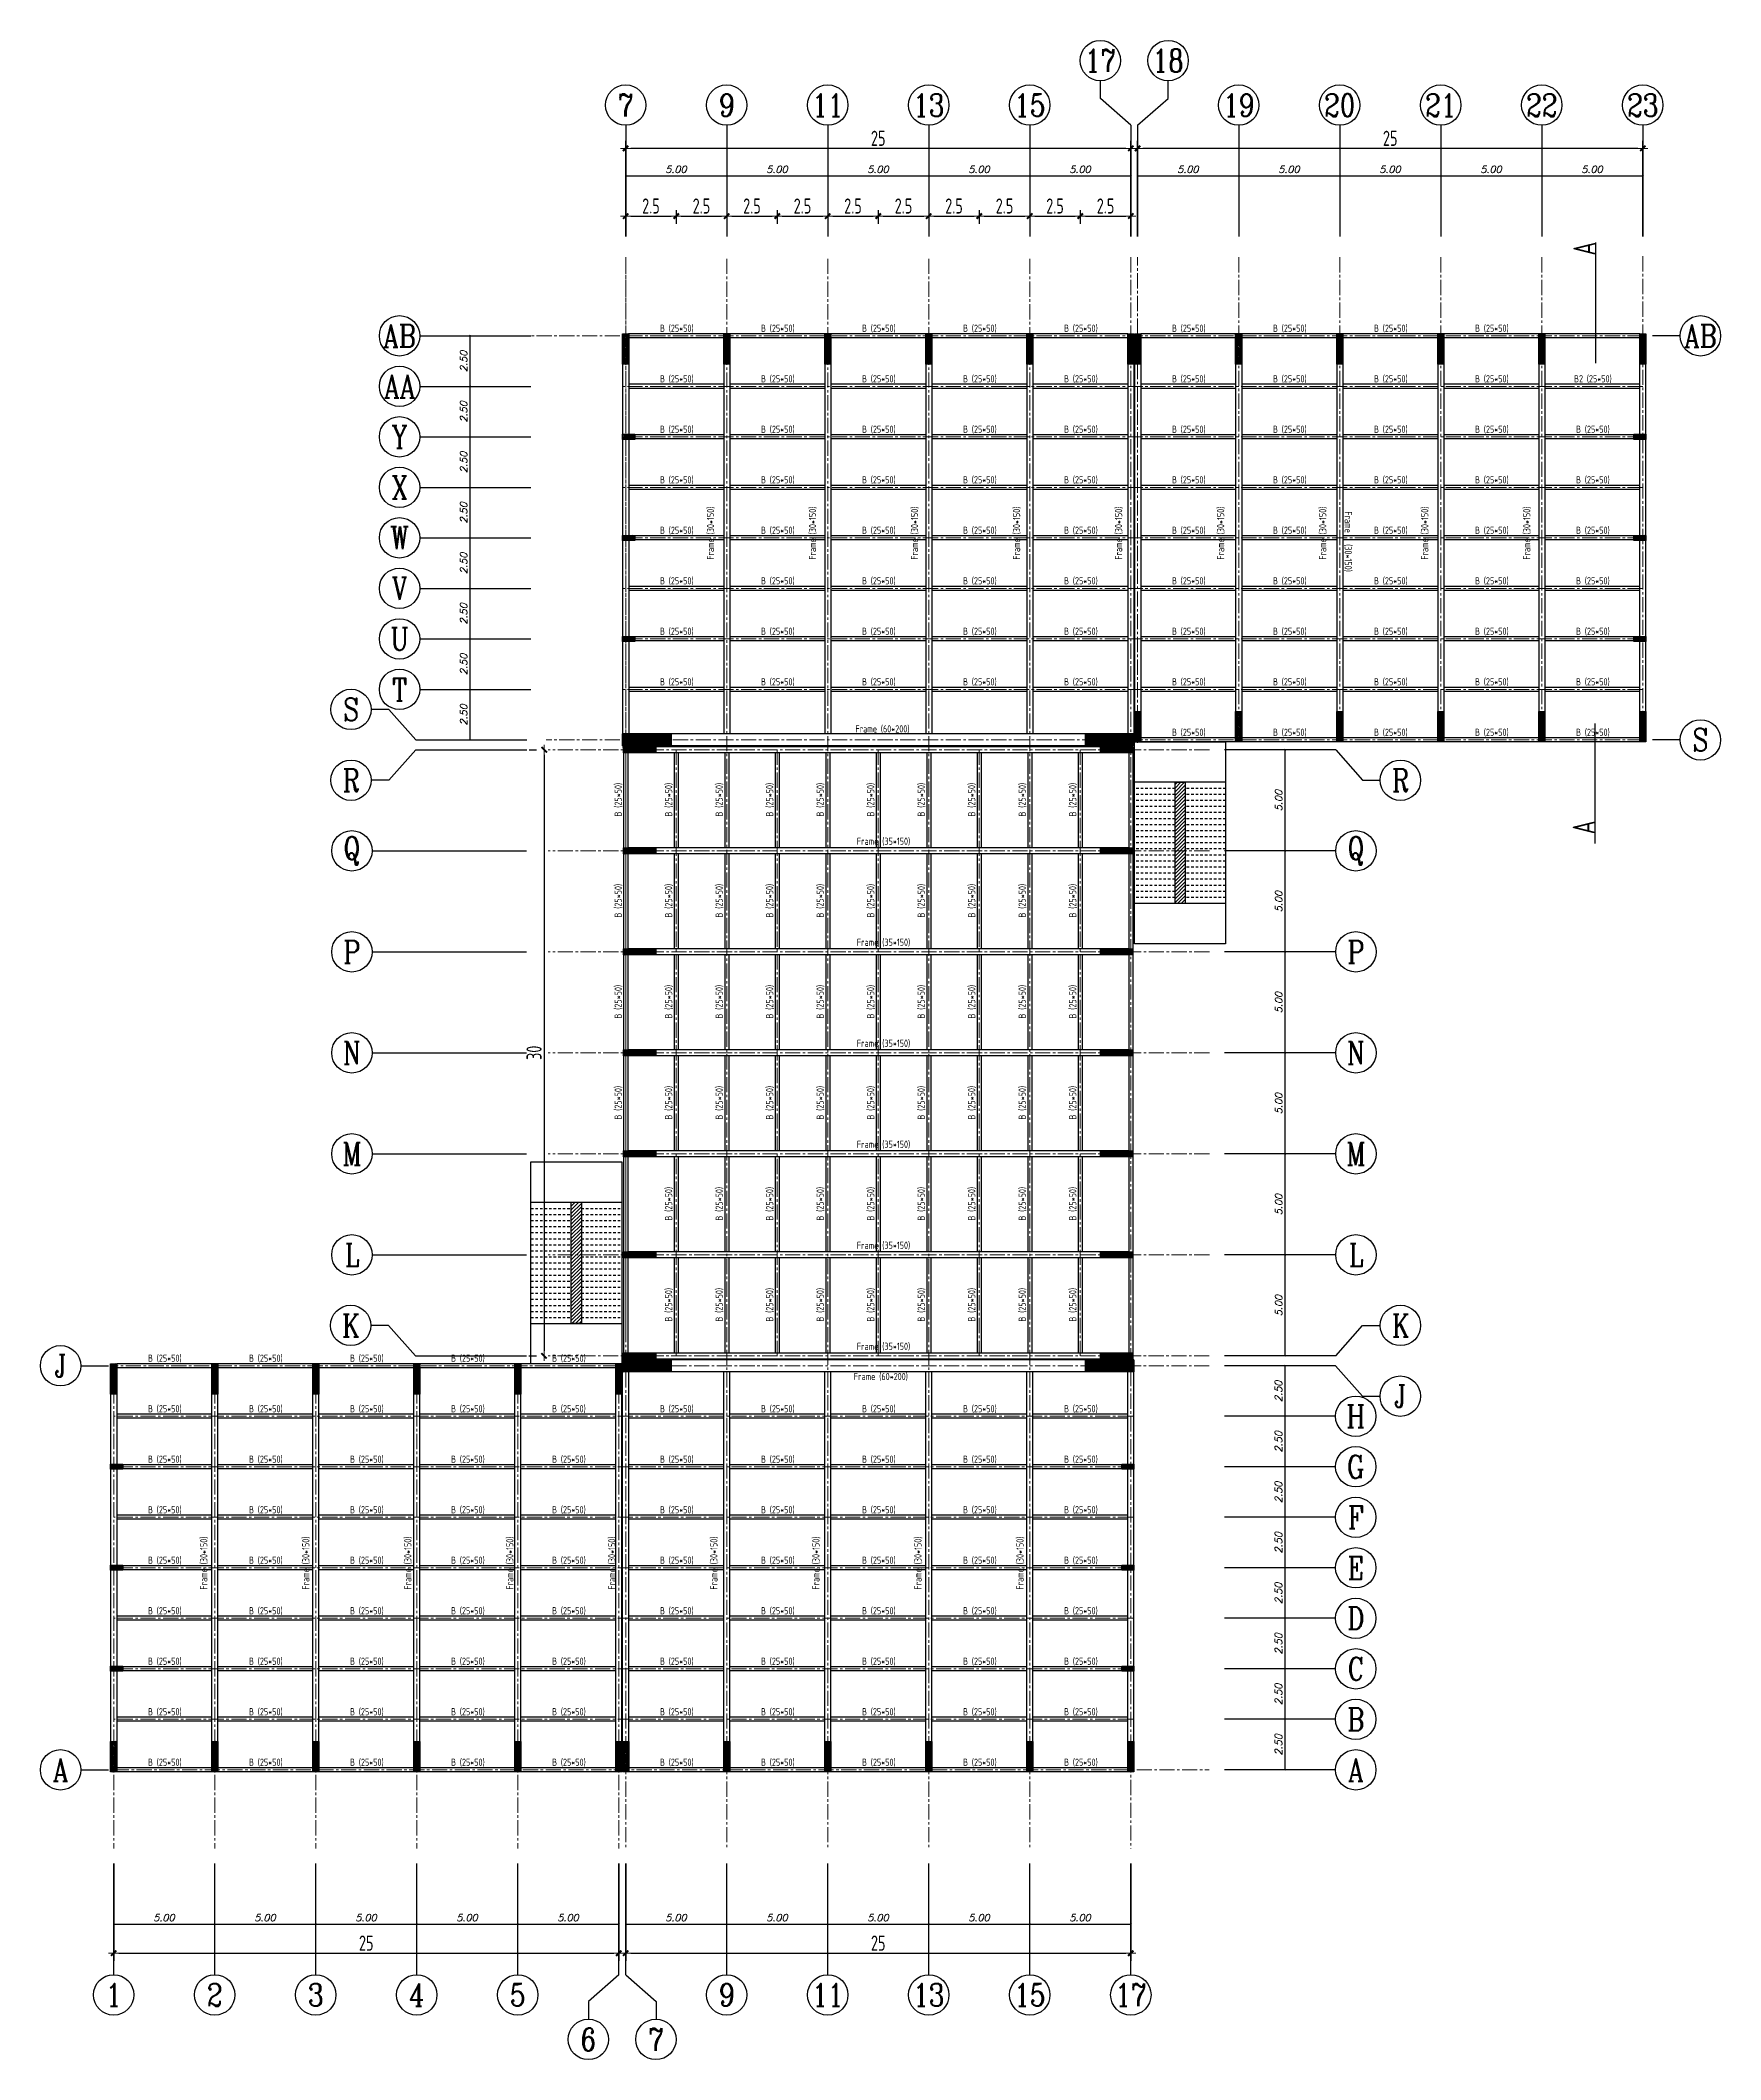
# Model space of a CAD drawing. Header units: metres. Extents: x 202848 to 204724, y 1924431 to 1925550.
# Drawn here: x 203535.5 to 203618.7, y 1924851.9 to 1924951.9 of the extents above; entities that cross this region are included whole.
import ezdxf
from ezdxf.enums import TextEntityAlignment as Align

# ---------------------------------------------------------------- set-up
doc = ezdxf.new("R2010")
doc.units = ezdxf.units.M
doc.header["$MEASUREMENT"] = 0
doc.linetypes.add('CENTER2', pattern=[1.125, 0.75, -0.125, 0.125, -0.125])
doc.linetypes.add('HIDDEN2', pattern=[0.1875, 0.125, -0.0625])
doc.layers.add('Axis', color=1, linetype='CENTER2', lineweight=5)
doc.layers.add('Dimations', color=3, linetype='Continuous', lineweight=5)
for name, color, linetype in [('Axis Name', 8, 'Continuous'), ('Columns', 2, 'Continuous'), ('Frame', 7, 'Continuous'), ('Going', 7, 'HIDDEN2'), ('Stairs', 7, 'Continuous'), ('Walls', 255, 'Continuous'), ('YQ_DIM', 3, 'Continuous'), ('YQ_TEXT', 6, 'Continuous')]:
    doc.layers.add(name, color=color, linetype=linetype)
doc.styles.add('ROMANS', font='romans.shx', dxfattribs={"oblique": 15})
doc.styles.add('YQ_AXIS', font='COMPLEX.SHX', dxfattribs={"width": 0.8, "bigfont": 'GBCBIG.SHX'})
doc.styles.add('YQ_DIM', font='SUPEROS.SHX', dxfattribs={"width": 0.8, "bigfont": 'HZDX.SHX'})
doc.dimstyles.new('Copy(2) of DIM-50$', dxfattribs={"dimscale": 0, "dimtxt": 0.35, "dimasz": 0.03, "dimexe": 0, "dimexo": 0, "dimgap": 0.15, "dimtad": 1, "dimzin": 0, "dimdsep": 46, "dimtxsty": 'ROMANS', "dimblk1": 'OBLIQUE', "dimblk2": 'DTICK', "dimsah": 1, "dimcen": 0.1, "dimse1": 1, "dimse2": 1, "dimclrd": 2, "dimclre": 51, "dimclrt": 3, "dimaunit": 1, "dimadec": 0, "dimazin": 0, "dimtfac": 1e-05, "dimtmove": 2, "dimatfit": 0, "dimldrblk": 'DTICK', "dimfxl": 0, "dimtolj": 1, "dimtzin": 0, "dimlwe": -1, "dimarcsym": 0})
doc.dimstyles.new('yqm0_250', dxfattribs={"dimscale": 0.25, "dimtxt": 3, "dimasz": 1, "dimexe": 1.5, "dimexo": 3, "dimgap": 0.5, "dimtad": 1, "dimdec": 3, "dimdsep": 46, "dimtxsty": 'YQ_DIM', "dimblk": 'YQTICK', "dimcen": 0, "dimclrd": 256, "dimclre": 256, "dimclrt": 7, "dimadec": 1, "dimazin": 2, "dimtfac": 1, "dimtdec": 4, "dimtix": 1, "dimtmove": 2, "dimatfit": 2, "dimfxl": 1, "dimtolj": 1, "dimtzin": 0, "dimarcsym": 0})
pattern_1 = [(135, (0, 0), (-0.0353553390593, -0.0353553390593), [])]

msp = doc.modelspace()

# ---------------------------------------------------------------- texts
at = {"char_height": 1.0948, "attachment_point": 1, "rotation": 90, "style": 'YQ_DIM'}
for insert in [(203611.3935, 1924941.2115), (203611.3597, 1924912.5647)]:
    msp.add_mtext_dynamic_manual_height_columns('A', width=3.93288, gutter_width=5.4739, heights=[0], dxfattribs=dict(at, insert=insert))
at = {"layer": 'Axis Name', "color": 7, "style": 'YQ_AXIS', "width": 0.8}
for s, p in [('17', (203587.9806, 1924950.8579)), ('18', (203591.3333, 1924950.8579)), ('7', (203564.487, 1924948.6554)), ('9', (203569.487, 1924948.6554)), ('11', (203574.487, 1924948.6554)), ('13', (203579.487, 1924948.6554)), ('15', (203584.487, 1924948.6554)), ('19', (203594.827, 1924948.6554)), ('20', (203599.827, 1924948.6554)), ('21', (203604.827, 1924948.6554)), ('22', (203609.827, 1924948.6554)), ('23', (203614.827, 1924948.6554)), ('AB', (203553.295, 1924937.2335)), ('AB', (203617.6789, 1924937.2335)), ('AA', (203553.295, 1924934.7335)), ('Y', (203553.295, 1924932.2335)), ('X', (203553.295, 1924929.7335)), ('W', (203553.295, 1924927.2335)), ('V', (203553.295, 1924924.7335)), ('U', (203553.295, 1924922.2335)), ('T', (203553.295, 1924919.7335)), ('S', (203550.8934, 1924918.7398)), ('S', (203617.6789, 1924917.2335)), ('R', (203550.8934, 1924915.2372)), ('R', (203602.8311, 1924915.2372)), ('Q', (203550.9364, 1924911.7435)), ('Q', (203600.6286, 1924911.7435)), ('P', (203550.9364, 1924906.7435)), ('P', (203600.6286, 1924906.7435)), ('N', (203550.9364, 1924901.7435)), ('N', (203600.6286, 1924901.7435)), ('M', (203550.9364, 1924896.7435)), ('M', (203600.6286, 1924896.7435)), ('L', (203550.9364, 1924891.7435)), ('L', (203600.6286, 1924891.7435)), ('K', (203550.8741, 1924888.2499)), ('K', (203602.8311, 1924888.2498)), ('J', (203536.5191, 1924886.2535)), ('J', (203602.8243, 1924884.7472)), ('H', (203600.6218, 1924883.7535)), ('G', (203600.6218, 1924881.2535)), ('F', (203600.6218, 1924878.7535)), ('E', (203600.6218, 1924876.2535)), ('D', (203600.6218, 1924873.7535)), ('C', (203600.6218, 1924871.2535)), ('B', (203600.6218, 1924868.7535)), ('A', (203536.5191, 1924866.2535)), ('A', (203600.6218, 1924866.2535)), ('1', (203539.147, 1924855.1115)), ('2', (203544.147, 1924855.1115)), ('3', (203549.147, 1924855.1115)), ('4', (203554.147, 1924855.1115)), ('5', (203559.147, 1924855.1115)), ('9', (203569.487, 1924855.1115)), ('11', (203574.487, 1924855.1115)), ('13', (203579.487, 1924855.1115)), ('15', (203584.487, 1924855.1115)), ('17', (203589.487, 1924855.1115)), ('6', (203562.6406, 1924852.909)), ('7', (203565.9827, 1924852.9091))]:
    msp.add_text(s, height=1.125, dxfattribs=at).set_placement(p, align=Align.MIDDLE)
at = {"layer": 'YQ_DIM', "attachment_point": 5, "style": 'YQ_DIM'}
for s, insert, char_height in [('B (25*50)', (203567.0177, 1924937.5907), 0.35659), ('B (25*50)', (203572.0177, 1924937.5907), 0.35659), ('B (25*50)', (203577.0177, 1924937.5907), 0.35659), ('B (25*50)', (203582.0177, 1924937.5907), 0.35659), ('B (25*50)', (203587.0177, 1924937.5907), 0.35659), ('B (25*50)', (203592.3577, 1924937.5907), 0.35659), ('B (25*50)', (203597.3577, 1924937.5907), 0.35659), ('B (25*50)', (203602.3577, 1924937.5907), 0.35659), ('B (25*50)', (203607.3577, 1924937.5907), 0.35659), ('B (25*50)', (203567.0177, 1924935.0907), 0.35659), ('B (25*50)', (203572.0177, 1924935.0907), 0.35659), ('B (25*50)', (203577.0177, 1924935.0907), 0.35659), ('B (25*50)', (203582.0177, 1924935.0907), 0.35659), ('B (25*50)', (203587.0177, 1924935.0907), 0.35659), ('B (25*50)', (203592.3577, 1924935.0907), 0.35659), ('B (25*50)', (203597.3577, 1924935.0907), 0.35659), ('B (25*50)', (203602.3577, 1924935.0907), 0.35659), ('B (25*50)', (203607.3577, 1924935.0907), 0.35659), ('B2 (25*50)', (203612.3577, 1924935.0907), 0.35659), ('B (25*50)', (203567.0177, 1924932.5907), 0.35659), ('B (25*50)', (203572.0177, 1924932.5907), 0.35659), ('B (25*50)', (203577.0177, 1924932.5907), 0.35659), ('B (25*50)', (203582.0177, 1924932.5907), 0.35659), ('B (25*50)', (203587.0177, 1924932.5907), 0.35659), ('B (25*50)', (203592.3577, 1924932.5907), 0.35659), ('B (25*50)', (203597.3577, 1924932.5907), 0.35659), ('B (25*50)', (203602.3577, 1924932.5907), 0.35659), ('B (25*50)', (203607.3577, 1924932.5907), 0.35659), ('B (25*50)', (203612.3577, 1924932.5907), 0.35659), ('B (25*50)', (203567.0177, 1924930.0907), 0.35659), ('B (25*50)', (203572.0177, 1924930.0907), 0.35659), ('B (25*50)', (203577.0177, 1924930.0907), 0.35659), ('B (25*50)', (203582.0177, 1924930.0907), 0.35659), ('B (25*50)', (203587.0177, 1924930.0907), 0.35659), ('B (25*50)', (203592.3577, 1924930.0907), 0.35659), ('B (25*50)', (203597.3577, 1924930.0907), 0.35659), ('B (25*50)', (203602.3577, 1924930.0907), 0.35659), ('B (25*50)', (203607.3577, 1924930.0907), 0.35659), ('B (25*50)', (203612.3577, 1924930.0907), 0.35659), ('B (25*50)', (203567.0177, 1924927.5907), 0.35659), ('B (25*50)', (203572.0177, 1924927.5907), 0.35659), ('B (25*50)', (203577.0177, 1924927.5907), 0.35659), ('B (25*50)', (203582.0177, 1924927.5907), 0.35659), ('B (25*50)', (203587.0177, 1924927.5907), 0.35659), ('B (25*50)', (203592.3577, 1924927.5907), 0.35659), ('B (25*50)', (203597.3577, 1924927.5907), 0.35659), ('B (25*50)', (203602.3577, 1924927.5907), 0.35659), ('B (25*50)', (203607.3577, 1924927.5907), 0.35659), ('B (25*50)', (203612.3577, 1924927.5907), 0.35659), ('B (25*50)', (203567.0177, 1924925.0907), 0.35659), ('B (25*50)', (203572.0177, 1924925.0907), 0.35659), ('B (25*50)', (203577.0177, 1924925.0907), 0.35659), ('B (25*50)', (203582.0177, 1924925.0907), 0.35659), ('B (25*50)', (203587.0177, 1924925.0907), 0.35659), ('B (25*50)', (203592.3577, 1924925.0907), 0.35659), ('B (25*50)', (203597.3577, 1924925.0907), 0.35659), ('B (25*50)', (203602.3577, 1924925.0907), 0.35659), ('B (25*50)', (203607.3577, 1924925.0907), 0.35659), ('B (25*50)', (203612.3577, 1924925.0907), 0.35659), ('B (25*50)', (203567.0177, 1924922.5907), 0.35659), ('B (25*50)', (203572.0177, 1924922.5907), 0.35659), ('B (25*50)', (203577.0177, 1924922.5907), 0.35659), ('B (25*50)', (203582.0177, 1924922.5907), 0.35659), ('B (25*50)', (203587.0177, 1924922.5907), 0.35659), ('B (25*50)', (203592.3577, 1924922.5907), 0.35659), ('B (25*50)', (203597.3577, 1924922.5907), 0.35659), ('B (25*50)', (203602.3577, 1924922.5907), 0.35659), ('B (25*50)', (203607.3577, 1924922.5907), 0.35659), ('B (25*50)', (203612.3577, 1924922.5907), 0.35659), ('B (25*50)', (203567.0177, 1924920.0907), 0.35659), ('B (25*50)', (203572.0177, 1924920.0907), 0.35659), ('B (25*50)', (203577.0177, 1924920.0907), 0.35659), ('B (25*50)', (203582.0177, 1924920.0907), 0.35659), ('B (25*50)', (203587.0177, 1924920.0907), 0.35659), ('B (25*50)', (203592.3577, 1924920.0907), 0.35659), ('B (25*50)', (203597.3577, 1924920.0907), 0.35659), ('B (25*50)', (203602.3577, 1924920.0907), 0.35659), ('B (25*50)', (203607.3577, 1924920.0907), 0.35659), ('B (25*50)', (203612.3577, 1924920.0907), 0.35659), ('Frame (60*200)', (203577.1966, 1924917.7598), 0.356585), ('B (25*50)', (203592.3577, 1924917.5907), 0.35659), ('B (25*50)', (203597.3577, 1924917.5907), 0.35659), ('B (25*50)', (203602.3577, 1924917.5907), 0.35659), ('B (25*50)', (203607.3577, 1924917.5907), 0.35659), ('B (25*50)', (203612.3577, 1924917.5907), 0.35659), ('Frame (35*150)', (203577.2492, 1924912.198), 0.356585), ('Frame (35*150)', (203577.2492, 1924907.198), 0.356585), ('Frame (35*150)', (203577.2492, 1924902.198), 0.356585), ('Frame (35*150)', (203577.2492, 1924897.198), 0.356585), ('Frame (35*150)', (203577.2492, 1924892.198), 0.356585), ('Frame (35*150)', (203577.2492, 1924887.198), 0.356585), ('B (25*50)', (203541.6777, 1924886.6107), 0.35659), ('B (25*50)', (203546.6777, 1924886.6107), 0.35659), ('B (25*50)', (203551.6777, 1924886.6107), 0.35659), ('B (25*50)', (203556.6777, 1924886.6107), 0.35659), ('B (25*50)', (203561.6777, 1924886.6107), 0.35659), ('Frame (60*200)', (203577.1176, 1924885.7044), 0.356585), ('B (25*50)', (203541.6777, 1924884.1107), 0.35659), ('B (25*50)', (203546.6777, 1924884.1107), 0.35659), ('B (25*50)', (203551.6777, 1924884.1107), 0.35659), ('B (25*50)', (203556.6777, 1924884.1107), 0.35659), ('B (25*50)', (203561.6777, 1924884.1107), 0.35659), ('B (25*50)', (203567.0177, 1924884.1107), 0.35659), ('B (25*50)', (203572.0177, 1924884.1107), 0.35659), ('B (25*50)', (203577.0177, 1924884.1107), 0.35659), ('B (25*50)', (203582.0177, 1924884.1107), 0.35659), ('B (25*50)', (203587.0177, 1924884.1107), 0.35659), ('B (25*50)', (203541.6777, 1924881.6107), 0.35659), ('B (25*50)', (203546.6777, 1924881.6107), 0.35659), ('B (25*50)', (203551.6777, 1924881.6107), 0.35659), ('B (25*50)', (203556.6777, 1924881.6107), 0.35659), ('B (25*50)', (203561.6777, 1924881.6107), 0.35659), ('B (25*50)', (203567.0177, 1924881.6107), 0.35659), ('B (25*50)', (203572.0177, 1924881.6107), 0.35659), ('B (25*50)', (203577.0177, 1924881.6107), 0.35659), ('B (25*50)', (203582.0177, 1924881.6107), 0.35659), ('B (25*50)', (203587.0177, 1924881.6107), 0.35659), ('B (25*50)', (203541.6777, 1924879.1107), 0.35659), ('B (25*50)', (203546.6777, 1924879.1107), 0.35659), ('B (25*50)', (203551.6777, 1924879.1107), 0.35659), ('B (25*50)', (203556.6777, 1924879.1107), 0.35659), ('B (25*50)', (203561.6777, 1924879.1107), 0.35659), ('B (25*50)', (203567.0177, 1924879.1107), 0.35659), ('B (25*50)', (203572.0177, 1924879.1107), 0.35659), ('B (25*50)', (203577.0177, 1924879.1107), 0.35659), ('B (25*50)', (203582.0177, 1924879.1107), 0.35659), ('B (25*50)', (203587.0177, 1924879.1107), 0.35659), ('B (25*50)', (203541.6777, 1924876.6107), 0.35659), ('B (25*50)', (203546.6777, 1924876.6107), 0.35659), ('B (25*50)', (203551.6777, 1924876.6107), 0.35659), ('B (25*50)', (203556.6777, 1924876.6107), 0.35659), ('B (25*50)', (203561.6777, 1924876.6107), 0.35659), ('B (25*50)', (203567.0177, 1924876.6107), 0.35659), ('B (25*50)', (203572.0177, 1924876.6107), 0.35659), ('B (25*50)', (203577.0177, 1924876.6107), 0.35659), ('B (25*50)', (203582.0177, 1924876.6107), 0.35659), ('B (25*50)', (203587.0177, 1924876.6107), 0.35659), ('B (25*50)', (203541.6777, 1924874.1107), 0.35659), ('B (25*50)', (203546.6777, 1924874.1107), 0.35659), ('B (25*50)', (203551.6777, 1924874.1107), 0.35659), ('B (25*50)', (203556.6777, 1924874.1107), 0.35659), ('B (25*50)', (203561.6777, 1924874.1107), 0.35659), ('B (25*50)', (203567.0177, 1924874.1107), 0.35659), ('B (25*50)', (203572.0177, 1924874.1107), 0.35659), ('B (25*50)', (203577.0177, 1924874.1107), 0.35659), ('B (25*50)', (203582.0177, 1924874.1107), 0.35659), ('B (25*50)', (203587.0177, 1924874.1107), 0.35659), ('B (25*50)', (203541.6777, 1924871.6107), 0.35659), ('B (25*50)', (203546.6777, 1924871.6107), 0.35659), ('B (25*50)', (203551.6777, 1924871.6107), 0.35659), ('B (25*50)', (203556.6777, 1924871.6107), 0.35659), ('B (25*50)', (203561.6777, 1924871.6107), 0.35659), ('B (25*50)', (203567.0177, 1924871.6107), 0.35659), ('B (25*50)', (203572.0177, 1924871.6107), 0.35659), ('B (25*50)', (203577.0177, 1924871.6107), 0.35659), ('B (25*50)', (203582.0177, 1924871.6107), 0.35659), ('B (25*50)', (203587.0177, 1924871.6107), 0.35659), ('B (25*50)', (203541.6777, 1924869.1107), 0.35659), ('B (25*50)', (203546.6777, 1924869.1107), 0.35659), ('B (25*50)', (203551.6777, 1924869.1107), 0.35659), ('B (25*50)', (203556.6777, 1924869.1107), 0.35659), ('B (25*50)', (203561.6777, 1924869.1107), 0.35659), ('B (25*50)', (203567.0177, 1924869.1107), 0.35659), ('B (25*50)', (203572.0177, 1924869.1107), 0.35659), ('B (25*50)', (203577.0177, 1924869.1107), 0.35659), ('B (25*50)', (203582.0177, 1924869.1107), 0.35659), ('B (25*50)', (203587.0177, 1924869.1107), 0.35659), ('B (25*50)', (203541.6777, 1924866.6107), 0.35659), ('B (25*50)', (203546.6777, 1924866.6107), 0.35659), ('B (25*50)', (203551.6777, 1924866.6107), 0.35659), ('B (25*50)', (203556.6777, 1924866.6107), 0.35659), ('B (25*50)', (203561.6777, 1924866.6107), 0.35659), ('B (25*50)', (203567.0177, 1924866.6107), 0.35659), ('B (25*50)', (203572.0177, 1924866.6107), 0.35659), ('B (25*50)', (203577.0177, 1924866.6107), 0.35659), ('B (25*50)', (203582.0177, 1924866.6107), 0.35659), ('B (25*50)', (203587.0177, 1924866.6107), 0.35659)]:
    msp.add_mtext_dynamic_manual_height_columns(s, width=3.19714, gutter_width=1.7829, heights=[1.5932], dxfattribs=dict(at, insert=insert, char_height=char_height))
for s, width, insert, char_height, rotation in [('  Frame   (30*150)', 6.808309, (203600.2342, 1924927.2335), 0.356585, 270), ('  Frame   (30*150)', 6.808309, (203600.2342, 1924927.2335), 0.356585, 270), ('B (25*50)', 3.19714, (203564.1298, 1924914.2742), 0.35659, 90), ('B (25*50)', 3.19714, (203566.6298, 1924914.2742), 0.35659, 90), ('B (25*50)', 3.19714, (203569.1298, 1924914.2742), 0.35659, 90), ('B (25*50)', 3.19714, (203571.6298, 1924914.2742), 0.35659, 90), ('B (25*50)', 3.19714, (203574.1298, 1924914.2742), 0.35659, 90), ('B (25*50)', 3.19714, (203576.6298, 1924914.2742), 0.35659, 90), ('B (25*50)', 3.19714, (203579.1298, 1924914.2742), 0.35659, 90), ('B (25*50)', 3.19714, (203581.6298, 1924914.2742), 0.35659, 90), ('B (25*50)', 3.19714, (203584.1298, 1924914.2742), 0.35659, 90), ('B (25*50)', 3.19714, (203586.6298, 1924914.2742), 0.35659, 90), ('B (25*50)', 3.19714, (203564.1298, 1924909.2742), 0.35659, 90), ('B (25*50)', 3.19714, (203566.6298, 1924909.2742), 0.35659, 90), ('B (25*50)', 3.19714, (203569.1298, 1924909.2742), 0.35659, 90), ('B (25*50)', 3.19714, (203571.6298, 1924909.2742), 0.35659, 90), ('B (25*50)', 3.19714, (203574.1298, 1924909.2742), 0.35659, 90), ('B (25*50)', 3.19714, (203576.6298, 1924909.2742), 0.35659, 90), ('B (25*50)', 3.19714, (203579.1298, 1924909.2742), 0.35659, 90), ('B (25*50)', 3.19714, (203581.6298, 1924909.2742), 0.35659, 90), ('B (25*50)', 3.19714, (203584.1298, 1924909.2742), 0.35659, 90), ('B (25*50)', 3.19714, (203586.6298, 1924909.2742), 0.35659, 90), ('B (25*50)', 3.19714, (203564.1298, 1924904.2742), 0.35659, 90), ('B (25*50)', 3.19714, (203566.6298, 1924904.2742), 0.35659, 90), ('B (25*50)', 3.19714, (203569.1298, 1924904.2742), 0.35659, 90), ('B (25*50)', 3.19714, (203571.6298, 1924904.2742), 0.35659, 90), ('B (25*50)', 3.19714, (203574.1298, 1924904.2742), 0.35659, 90), ('B (25*50)', 3.19714, (203576.6298, 1924904.2742), 0.35659, 90), ('B (25*50)', 3.19714, (203579.1298, 1924904.2742), 0.35659, 90), ('B (25*50)', 3.19714, (203581.6298, 1924904.2742), 0.35659, 90), ('B (25*50)', 3.19714, (203584.1298, 1924904.2742), 0.35659, 90), ('B (25*50)', 3.19714, (203586.6298, 1924904.2742), 0.35659, 90), ('B (25*50)', 3.19714, (203564.1298, 1924899.2742), 0.35659, 90), ('B (25*50)', 3.19714, (203566.6298, 1924899.2742), 0.35659, 90), ('B (25*50)', 3.19714, (203569.1298, 1924899.2742), 0.35659, 90), ('B (25*50)', 3.19714, (203571.6298, 1924899.2742), 0.35659, 90), ('B (25*50)', 3.19714, (203574.1298, 1924899.2742), 0.35659, 90), ('B (25*50)', 3.19714, (203576.6298, 1924899.2742), 0.35659, 90), ('B (25*50)', 3.19714, (203579.1298, 1924899.2742), 0.35659, 90), ('B (25*50)', 3.19714, (203581.6298, 1924899.2742), 0.35659, 90), ('B (25*50)', 3.19714, (203584.1298, 1924899.2742), 0.35659, 90), ('B (25*50)', 3.19714, (203586.6298, 1924899.2742), 0.35659, 90), ('B (25*50)', 3.19714, (203566.6298, 1924894.2742), 0.35659, 90), ('B (25*50)', 3.19714, (203569.1298, 1924894.2742), 0.35659, 90), ('B (25*50)', 3.19714, (203571.6298, 1924894.2742), 0.35659, 90), ('B (25*50)', 3.19714, (203574.1298, 1924894.2742), 0.35659, 90), ('B (25*50)', 3.19714, (203576.6298, 1924894.2742), 0.35659, 90), ('B (25*50)', 3.19714, (203579.1298, 1924894.2742), 0.35659, 90), ('B (25*50)', 3.19714, (203581.6298, 1924894.2742), 0.35659, 90), ('B (25*50)', 3.19714, (203584.1298, 1924894.2742), 0.35659, 90), ('B (25*50)', 3.19714, (203586.6298, 1924894.2742), 0.35659, 90), ('B (25*50)', 3.19714, (203566.6298, 1924889.2742), 0.35659, 90), ('B (25*50)', 3.19714, (203569.1298, 1924889.2742), 0.35659, 90), ('B (25*50)', 3.19714, (203571.6298, 1924889.2742), 0.35659, 90), ('B (25*50)', 3.19714, (203574.1298, 1924889.2742), 0.35659, 90), ('B (25*50)', 3.19714, (203576.6298, 1924889.2742), 0.35659, 90), ('B (25*50)', 3.19714, (203579.1298, 1924889.2742), 0.35659, 90), ('B (25*50)', 3.19714, (203581.6298, 1924889.2742), 0.35659, 90), ('B (25*50)', 3.19714, (203584.1298, 1924889.2742), 0.35659, 90), ('B (25*50)', 3.19714, (203586.6298, 1924889.2742), 0.35659, 90)]:
    msp.add_mtext_dynamic_manual_height_columns(s, width=width, gutter_width=1.7829, heights=[1.5932], dxfattribs=dict(at, insert=insert, char_height=char_height, rotation=rotation))

# ---------------------------------------------------------------- blocks, each defined once
blk = doc.blocks.new('_OBLIQUE')
at = {"color": 0, "linetype": 'ByBlock'}
blk.add_line((-0.5, -0.5), (0.5, 0.5), dxfattribs=at)
blk = doc.blocks.new('DTICK')
at = {"color": 3}
blk.add_line((-1, -1), (1, 1), dxfattribs=at)
for p, q in [((-1, 0), (1, 0)), ((0, 1), (0, -1))]:
    blk.add_line(p, q)
blk = doc.blocks.new('*D31')
at = {"layer": 'Defpoints', "color": 0, "lineweight": -2, "transparency": 16777216}
for p in [(203539.147, 1924862.362), (203544.147, 1924862.362), (203544.147, 1924858.612)]:
    blk.add_point(p, dxfattribs=at)
at = {"layer": 'Dimations', "color": 2, "lineweight": -2, "transparency": 16777216}
blk.add_line((203539.147, 1924858.612), (203544.117, 1924858.612), dxfattribs=at)
at = {"layer": 'Dimations', "color": 2, "lineweight": -2, "transparency": 16777216, "xscale": 0.03, "yscale": 0.03, "zscale": 0.03, "rotation": 180}
blk.add_blockref('_OBLIQUE', (203539.147, 1924858.612), dxfattribs=at)
at = {"layer": 'Dimations', "color": 2, "lineweight": -2, "transparency": 16777216, "xscale": 0.03, "yscale": 0.03, "zscale": 0.03}
blk.add_blockref('DTICK', (203544.147, 1924858.612), dxfattribs=at)
at = {"layer": 'Dimations', "color": 3, "transparency": 16777216, "insert": (203541.632, 1924858.937), "char_height": 0.35, "attachment_point": 5, "style": 'ROMANS'}
blk.add_mtext('\\A1;5.00', dxfattribs=at)
blk = doc.blocks.new('*D32')
at = {"layer": 'Defpoints', "color": 0, "lineweight": -2, "transparency": 16777216}
for p in [(203544.147, 1924862.362), (203549.147, 1924862.362), (203549.147, 1924858.612)]:
    blk.add_point(p, dxfattribs=at)
at = {"layer": 'Dimations', "color": 2, "lineweight": -2, "transparency": 16777216}
blk.add_line((203544.147, 1924858.612), (203549.117, 1924858.612), dxfattribs=at)
at = {"layer": 'Dimations', "color": 2, "lineweight": -2, "transparency": 16777216, "xscale": 0.03, "yscale": 0.03, "zscale": 0.03, "rotation": 180}
blk.add_blockref('_OBLIQUE', (203544.147, 1924858.612), dxfattribs=at)
at = {"layer": 'Dimations', "color": 2, "lineweight": -2, "transparency": 16777216, "xscale": 0.03, "yscale": 0.03, "zscale": 0.03}
blk.add_blockref('DTICK', (203549.147, 1924858.612), dxfattribs=at)
at = {"layer": 'Dimations', "color": 3, "transparency": 16777216, "insert": (203546.632, 1924858.937), "char_height": 0.35, "attachment_point": 5, "style": 'ROMANS'}
blk.add_mtext('\\A1;5.00', dxfattribs=at)
blk = doc.blocks.new('*D33')
at = {"layer": 'Defpoints', "color": 0, "lineweight": -2, "transparency": 16777216}
for p in [(203549.147, 1924862.362), (203554.147, 1924862.362), (203554.147, 1924858.612)]:
    blk.add_point(p, dxfattribs=at)
at = {"layer": 'Dimations', "color": 2, "lineweight": -2, "transparency": 16777216}
blk.add_line((203549.147, 1924858.612), (203554.117, 1924858.612), dxfattribs=at)
at = {"layer": 'Dimations', "color": 2, "lineweight": -2, "transparency": 16777216, "xscale": 0.03, "yscale": 0.03, "zscale": 0.03, "rotation": 180}
blk.add_blockref('_OBLIQUE', (203549.147, 1924858.612), dxfattribs=at)
at = {"layer": 'Dimations', "color": 2, "lineweight": -2, "transparency": 16777216, "xscale": 0.03, "yscale": 0.03, "zscale": 0.03}
blk.add_blockref('DTICK', (203554.147, 1924858.612), dxfattribs=at)
at = {"layer": 'Dimations', "color": 3, "transparency": 16777216, "insert": (203551.632, 1924858.937), "char_height": 0.35, "attachment_point": 5, "style": 'ROMANS'}
blk.add_mtext('\\A1;5.00', dxfattribs=at)
blk = doc.blocks.new('*D34')
at = {"layer": 'Defpoints', "color": 0, "lineweight": -2, "transparency": 16777216}
for p in [(203554.147, 1924862.362), (203559.147, 1924862.362), (203559.147, 1924858.612)]:
    blk.add_point(p, dxfattribs=at)
at = {"layer": 'Dimations', "color": 2, "lineweight": -2, "transparency": 16777216}
blk.add_line((203554.147, 1924858.612), (203559.117, 1924858.612), dxfattribs=at)
at = {"layer": 'Dimations', "color": 2, "lineweight": -2, "transparency": 16777216, "xscale": 0.03, "yscale": 0.03, "zscale": 0.03, "rotation": 180}
blk.add_blockref('_OBLIQUE', (203554.147, 1924858.612), dxfattribs=at)
at = {"layer": 'Dimations', "color": 2, "lineweight": -2, "transparency": 16777216, "xscale": 0.03, "yscale": 0.03, "zscale": 0.03}
blk.add_blockref('DTICK', (203559.147, 1924858.612), dxfattribs=at)
at = {"layer": 'Dimations', "color": 3, "transparency": 16777216, "insert": (203556.632, 1924858.937), "char_height": 0.35, "attachment_point": 5, "style": 'ROMANS'}
blk.add_mtext('\\A1;5.00', dxfattribs=at)
blk = doc.blocks.new('*D35')
at = {"layer": 'Defpoints', "color": 0, "lineweight": -2, "transparency": 16777216}
for p in [(203559.147, 1924862.362), (203564.147, 1924862.362), (203564.147, 1924858.612)]:
    blk.add_point(p, dxfattribs=at)
at = {"layer": 'Dimations', "color": 2, "lineweight": -2, "transparency": 16777216}
blk.add_line((203559.147, 1924858.612), (203564.117, 1924858.612), dxfattribs=at)
at = {"layer": 'Dimations', "color": 2, "lineweight": -2, "transparency": 16777216, "xscale": 0.03, "yscale": 0.03, "zscale": 0.03, "rotation": 180}
blk.add_blockref('_OBLIQUE', (203559.147, 1924858.612), dxfattribs=at)
at = {"layer": 'Dimations', "color": 2, "lineweight": -2, "transparency": 16777216, "xscale": 0.03, "yscale": 0.03, "zscale": 0.03}
blk.add_blockref('DTICK', (203564.147, 1924858.612), dxfattribs=at)
at = {"layer": 'Dimations', "color": 3, "transparency": 16777216, "insert": (203561.632, 1924858.937), "char_height": 0.35, "attachment_point": 5, "style": 'ROMANS'}
blk.add_mtext('\\A1;5.00', dxfattribs=at)
blk = doc.blocks.new('*D36')
at = {"layer": 'Defpoints', "color": 0, "lineweight": -2, "transparency": 16777216}
for p in [(203564.487, 1924862.362), (203569.487, 1924862.362), (203569.487, 1924858.612)]:
    blk.add_point(p, dxfattribs=at)
at = {"layer": 'Dimations', "color": 2, "lineweight": -2, "transparency": 16777216}
blk.add_line((203564.487, 1924858.612), (203569.457, 1924858.612), dxfattribs=at)
at = {"layer": 'Dimations', "color": 2, "lineweight": -2, "transparency": 16777216, "xscale": 0.03, "yscale": 0.03, "zscale": 0.03, "rotation": 180}
blk.add_blockref('_OBLIQUE', (203564.487, 1924858.612), dxfattribs=at)
at = {"layer": 'Dimations', "color": 2, "lineweight": -2, "transparency": 16777216, "xscale": 0.03, "yscale": 0.03, "zscale": 0.03}
blk.add_blockref('DTICK', (203569.487, 1924858.612), dxfattribs=at)
at = {"layer": 'Dimations', "color": 3, "transparency": 16777216, "insert": (203566.972, 1924858.937), "char_height": 0.35, "attachment_point": 5, "style": 'ROMANS'}
blk.add_mtext('\\A1;5.00', dxfattribs=at)
blk = doc.blocks.new('*D37')
at = {"layer": 'Defpoints', "color": 0, "lineweight": -2, "transparency": 16777216}
for p in [(203569.487, 1924862.362), (203574.487, 1924862.362), (203574.487, 1924858.612)]:
    blk.add_point(p, dxfattribs=at)
at = {"layer": 'Dimations', "color": 2, "lineweight": -2, "transparency": 16777216}
blk.add_line((203569.487, 1924858.612), (203574.457, 1924858.612), dxfattribs=at)
at = {"layer": 'Dimations', "color": 2, "lineweight": -2, "transparency": 16777216, "xscale": 0.03, "yscale": 0.03, "zscale": 0.03, "rotation": 180}
blk.add_blockref('_OBLIQUE', (203569.487, 1924858.612), dxfattribs=at)
at = {"layer": 'Dimations', "color": 2, "lineweight": -2, "transparency": 16777216, "xscale": 0.03, "yscale": 0.03, "zscale": 0.03}
blk.add_blockref('DTICK', (203574.487, 1924858.612), dxfattribs=at)
at = {"layer": 'Dimations', "color": 3, "transparency": 16777216, "insert": (203571.972, 1924858.937), "char_height": 0.35, "attachment_point": 5, "style": 'ROMANS'}
blk.add_mtext('\\A1;5.00', dxfattribs=at)
blk = doc.blocks.new('*D38')
at = {"layer": 'Defpoints', "color": 0, "lineweight": -2, "transparency": 16777216}
for p in [(203574.487, 1924862.362), (203579.487, 1924862.362), (203579.487, 1924858.612)]:
    blk.add_point(p, dxfattribs=at)
at = {"layer": 'Dimations', "color": 2, "lineweight": -2, "transparency": 16777216}
blk.add_line((203574.487, 1924858.612), (203579.457, 1924858.612), dxfattribs=at)
at = {"layer": 'Dimations', "color": 2, "lineweight": -2, "transparency": 16777216, "xscale": 0.03, "yscale": 0.03, "zscale": 0.03, "rotation": 180}
blk.add_blockref('_OBLIQUE', (203574.487, 1924858.612), dxfattribs=at)
at = {"layer": 'Dimations', "color": 2, "lineweight": -2, "transparency": 16777216, "xscale": 0.03, "yscale": 0.03, "zscale": 0.03}
blk.add_blockref('DTICK', (203579.487, 1924858.612), dxfattribs=at)
at = {"layer": 'Dimations', "color": 3, "transparency": 16777216, "insert": (203576.972, 1924858.937), "char_height": 0.35, "attachment_point": 5, "style": 'ROMANS'}
blk.add_mtext('\\A1;5.00', dxfattribs=at)
blk = doc.blocks.new('*D39')
at = {"layer": 'Defpoints', "color": 0, "lineweight": -2, "transparency": 16777216}
for p in [(203579.487, 1924862.362), (203584.487, 1924862.362), (203584.487, 1924858.612)]:
    blk.add_point(p, dxfattribs=at)
at = {"layer": 'Dimations', "color": 2, "lineweight": -2, "transparency": 16777216}
blk.add_line((203579.487, 1924858.612), (203584.457, 1924858.612), dxfattribs=at)
at = {"layer": 'Dimations', "color": 2, "lineweight": -2, "transparency": 16777216, "xscale": 0.03, "yscale": 0.03, "zscale": 0.03, "rotation": 180}
blk.add_blockref('_OBLIQUE', (203579.487, 1924858.612), dxfattribs=at)
at = {"layer": 'Dimations', "color": 2, "lineweight": -2, "transparency": 16777216, "xscale": 0.03, "yscale": 0.03, "zscale": 0.03}
blk.add_blockref('DTICK', (203584.487, 1924858.612), dxfattribs=at)
at = {"layer": 'Dimations', "color": 3, "transparency": 16777216, "insert": (203581.972, 1924858.937), "char_height": 0.35, "attachment_point": 5, "style": 'ROMANS'}
blk.add_mtext('\\A1;5.00', dxfattribs=at)
blk = doc.blocks.new('*D40')
at = {"layer": 'Defpoints', "color": 0, "lineweight": -2, "transparency": 16777216}
for p in [(203584.487, 1924862.362), (203589.487, 1924862.362), (203589.487, 1924858.612)]:
    blk.add_point(p, dxfattribs=at)
at = {"layer": 'Dimations', "color": 2, "lineweight": -2, "transparency": 16777216}
blk.add_line((203584.487, 1924858.612), (203589.457, 1924858.612), dxfattribs=at)
at = {"layer": 'Dimations', "color": 2, "lineweight": -2, "transparency": 16777216, "xscale": 0.03, "yscale": 0.03, "zscale": 0.03, "rotation": 180}
blk.add_blockref('_OBLIQUE', (203584.487, 1924858.612), dxfattribs=at)
at = {"layer": 'Dimations', "color": 2, "lineweight": -2, "transparency": 16777216, "xscale": 0.03, "yscale": 0.03, "zscale": 0.03}
blk.add_blockref('DTICK', (203589.487, 1924858.612), dxfattribs=at)
at = {"layer": 'Dimations', "color": 3, "transparency": 16777216, "insert": (203586.972, 1924858.937), "char_height": 0.35, "attachment_point": 5, "style": 'ROMANS'}
blk.add_mtext('\\A1;5.00', dxfattribs=at)
blk = doc.blocks.new('YQTICK')
blk.add_line((-1, 0), (1, 0))
at = {"const_width": 0.4}
blk.add_lwpolyline([(0.53, 0.53), (-0.53, -0.53)], dxfattribs=at)
blk = doc.blocks.new('*D59')
at = {"layer": 'Defpoints', "color": 0, "transparency": 16777216}
for p in [(203539.147, 1924862.362), (203564.147, 1924862.362), (203564.147, 1924857.176)]:
    blk.add_point(p, dxfattribs=at)
at = {"layer": 'Dimations', "lineweight": -2, "transparency": 16777216}
for p, q in [((203539.147, 1924861.612), (203539.147, 1924856.801)), ((203564.147, 1924861.612), (203564.147, 1924856.801)), ((203539.397, 1924857.176), (203563.897, 1924857.176))]:
    blk.add_line(p, q, dxfattribs=at)
at = {"layer": 'Dimations', "lineweight": -2, "transparency": 16777216, "xscale": 0.25, "yscale": 0.25, "zscale": 0.25, "rotation": 180}
blk.add_blockref('YQTICK', (203539.147, 1924857.176), dxfattribs=at)
at = {"layer": 'Dimations', "lineweight": -2, "transparency": 16777216, "xscale": 0.25, "yscale": 0.25, "zscale": 0.25}
blk.add_blockref('YQTICK', (203564.147, 1924857.176), dxfattribs=at)
at = {"layer": 'Dimations', "color": 7, "transparency": 16777216, "insert": (203551.647, 1924857.676), "char_height": 0.75, "attachment_point": 5, "style": 'YQ_DIM'}
blk.add_mtext('\\A1;25', dxfattribs=at)
blk = doc.blocks.new('*D60')
at = {"layer": 'Defpoints', "color": 0, "transparency": 16777216}
for p in [(203564.487, 1924862.362), (203589.487, 1924862.362), (203589.487, 1924857.176)]:
    blk.add_point(p, dxfattribs=at)
at = {"layer": 'Dimations', "lineweight": -2, "transparency": 16777216}
for p, q in [((203564.487, 1924861.612), (203564.487, 1924856.801)), ((203589.487, 1924861.612), (203589.487, 1924856.801)), ((203564.737, 1924857.176), (203589.237, 1924857.176))]:
    blk.add_line(p, q, dxfattribs=at)
at = {"layer": 'Dimations', "lineweight": -2, "transparency": 16777216, "xscale": 0.25, "yscale": 0.25, "zscale": 0.25, "rotation": 180}
blk.add_blockref('YQTICK', (203564.487, 1924857.176), dxfattribs=at)
at = {"layer": 'Dimations', "lineweight": -2, "transparency": 16777216, "xscale": 0.25, "yscale": 0.25, "zscale": 0.25}
blk.add_blockref('YQTICK', (203589.487, 1924857.176), dxfattribs=at)
at = {"layer": 'Dimations', "color": 7, "transparency": 16777216, "insert": (203576.987, 1924857.676), "char_height": 0.75, "attachment_point": 5, "style": 'YQ_DIM'}
blk.add_mtext('\\A1;25', dxfattribs=at)
blk = doc.blocks.new('*U4')
for p, q in [((2.35, 0.1), (-2.35, 0.1)), ((2.35, -0.1), (-2.35, -0.1))]:
    blk.add_line(p, q)
blk = doc.blocks.new('*U5')
at = {"color": 0, "linetype": 'ByBlock', "lineweight": -2, "transparency": 16777216}
for p in [(-20, 0), (-15, 0), (-10, 0), (-5, 0), (0, 0), (-20, -2.5), (-15, -2.5), (-10, -2.5), (-5, -2.5), (0, -2.5), (-20, -5), (-15, -5), (-10, -5), (-5, -5), (0, -5), (-20, -7.5), (-15, -7.5), (-10, -7.5), (-5, -7.5), (0, -7.5), (-20, -10), (-15, -10), (-10, -10), (-5, -10), (0, -10), (-20, -12.5), (-15, -12.5), (-10, -12.5), (-5, -12.5), (0, -12.5), (-20, -15), (-15, -15), (-10, -15), (-5, -15), (0, -15)]:
    blk.add_blockref('*U4', p, dxfattribs=at)
blk = doc.blocks.new('*U6')
for p, q in [((2.35, 0.1), (-2.35, 0.1)), ((2.35, -0.1), (-2.35, -0.1))]:
    blk.add_line(p, q)
blk = doc.blocks.new('*U7')
at = {"color": 0, "linetype": 'ByBlock', "lineweight": -2, "transparency": 16777216}
for p in [(-20, 0), (-15, 0), (-10, 0), (-5, 0), (0, 0), (-20, -2.5), (-15, -2.5), (-10, -2.5), (-5, -2.5), (0, -2.5), (-20, -5), (-15, -5), (-10, -5), (-5, -5), (0, -5), (-20, -7.5), (-15, -7.5), (-10, -7.5), (-5, -7.5), (0, -7.5), (-20, -10), (-15, -10), (-10, -10), (-5, -10), (0, -10), (-20, -12.5), (-15, -12.5), (-10, -12.5), (-5, -12.5), (0, -12.5), (-20, -15), (-15, -15), (-10, -15), (-5, -15), (0, -15)]:
    blk.add_blockref('*U6', p, dxfattribs=at)
blk = doc.blocks.new('*U8')
for p, q in [((2.35, 0.1), (-2.35, 0.1)), ((2.35, -0.1), (-2.35, -0.1))]:
    blk.add_line(p, q)
blk = doc.blocks.new('*U9')
at = {"color": 0, "linetype": 'ByBlock', "lineweight": -2, "transparency": 16777216}
for p in [(-20, 0), (-15, 0), (-10, 0), (-5, 0), (0, 0), (-20, -2.5), (-15, -2.5), (-10, -2.5), (-5, -2.5), (0, -2.5), (-20, -5), (-15, -5), (-10, -5), (-5, -5), (0, -5), (-20, -7.5), (-15, -7.5), (-10, -7.5), (-5, -7.5), (0, -7.5), (-20, -10), (-15, -10), (-10, -10), (-5, -10), (0, -10), (-20, -12.5), (-15, -12.5), (-10, -12.5), (-5, -12.5), (0, -12.5), (-20, -15), (-15, -15), (-10, -15), (-5, -15), (0, -15)]:
    blk.add_blockref('*U8', p, dxfattribs=at)
blk = doc.blocks.new('*U10')
for p, q in [((2.35, 0.1), (-2.35, 0.1)), ((2.35, -0.1), (-2.35, -0.1))]:
    blk.add_line(p, q)
blk = doc.blocks.new('*U11')
at = {"color": 0, "linetype": 'ByBlock', "lineweight": -2, "transparency": 16777216}
for p in [(-20, 0), (-15, 0), (-10, 0), (-5, 0), (0, 0), (-20, -2.5), (-15, -2.5), (-10, -2.5), (-5, -2.5), (0, -2.5), (-20, -5), (-15, -5), (-10, -5), (-5, -5), (0, -5), (-20, -7.5), (-15, -7.5), (-10, -7.5), (-5, -7.5), (0, -7.5), (-20, -10), (-15, -10), (-10, -10), (-5, -10), (0, -10), (-20, -12.5), (-15, -12.5), (-10, -12.5), (-5, -12.5), (0, -12.5), (-20, -15), (-15, -15), (-10, -15), (-5, -15), (0, -15)]:
    blk.add_blockref('*U10', p, dxfattribs=at)
blk = doc.blocks.new('*U12')
for p, q in [((-0.1, 2.35), (-0.1, -2.35)), ((0.1, 2.35), (0.1, -2.35))]:
    blk.add_line(p, q)
blk = doc.blocks.new('*U13')
at = {"color": 0, "linetype": 'ByBlock', "lineweight": -2, "transparency": 16777216}
for p in [(0, 0), (2.5, 0), (5, 0), (7.5, 0), (10, 0), (12.5, 0), (15, 0), (17.5, 0), (20, 0), (0, -5), (2.5, -5), (5, -5), (7.5, -5), (10, -5), (12.5, -5), (15, -5), (17.5, -5), (20, -5), (0, -10), (2.5, -10), (5, -10), (7.5, -10), (10, -10), (12.5, -10), (15, -10), (17.5, -10), (20, -10), (0, -15), (2.5, -15), (5, -15), (7.5, -15), (10, -15), (12.5, -15), (15, -15), (17.5, -15), (20, -15), (0, -20), (2.5, -20), (5, -20), (7.5, -20), (10, -20), (12.5, -20), (15, -20), (17.5, -20), (20, -20), (0, -25), (2.5, -25), (5, -25), (7.5, -25), (10, -25), (12.5, -25), (15, -25), (17.5, -25), (20, -25)]:
    blk.add_blockref('*U12', p, dxfattribs=at)
blk = doc.blocks.new('*D41')
at = {"layer": 'Defpoints', "color": 0, "lineweight": -2, "transparency": 16777216}
for p in [(203569.487, 1924945.155), (203564.487, 1924941.405), (203569.487, 1924941.405)]:
    blk.add_point(p, dxfattribs=at)
at = {"layer": 'Dimations', "color": 2, "lineweight": -2, "transparency": 16777216}
blk.add_line((203564.487, 1924945.155), (203569.457, 1924945.155), dxfattribs=at)
at = {"layer": 'Dimations', "color": 2, "lineweight": -2, "transparency": 16777216, "xscale": 0.03, "yscale": 0.03, "zscale": 0.03, "rotation": 180}
blk.add_blockref('_OBLIQUE', (203564.487, 1924945.155), dxfattribs=at)
at = {"layer": 'Dimations', "color": 2, "lineweight": -2, "transparency": 16777216, "xscale": 0.03, "yscale": 0.03, "zscale": 0.03}
blk.add_blockref('DTICK', (203569.487, 1924945.155), dxfattribs=at)
at = {"layer": 'Dimations', "color": 3, "transparency": 16777216, "insert": (203566.972, 1924945.48), "char_height": 0.35, "attachment_point": 5, "style": 'ROMANS'}
blk.add_mtext('\\A1;5.00', dxfattribs=at)
blk = doc.blocks.new('*D42')
at = {"layer": 'Defpoints', "color": 0, "lineweight": -2, "transparency": 16777216}
for p in [(203574.487, 1924945.155), (203569.487, 1924941.405), (203574.487, 1924941.405)]:
    blk.add_point(p, dxfattribs=at)
at = {"layer": 'Dimations', "color": 2, "lineweight": -2, "transparency": 16777216}
blk.add_line((203569.487, 1924945.155), (203574.457, 1924945.155), dxfattribs=at)
at = {"layer": 'Dimations', "color": 2, "lineweight": -2, "transparency": 16777216, "xscale": 0.03, "yscale": 0.03, "zscale": 0.03, "rotation": 180}
blk.add_blockref('_OBLIQUE', (203569.487, 1924945.155), dxfattribs=at)
at = {"layer": 'Dimations', "color": 2, "lineweight": -2, "transparency": 16777216, "xscale": 0.03, "yscale": 0.03, "zscale": 0.03}
blk.add_blockref('DTICK', (203574.487, 1924945.155), dxfattribs=at)
at = {"layer": 'Dimations', "color": 3, "transparency": 16777216, "insert": (203571.972, 1924945.48), "char_height": 0.35, "attachment_point": 5, "style": 'ROMANS'}
blk.add_mtext('\\A1;5.00', dxfattribs=at)
blk = doc.blocks.new('*D43')
at = {"layer": 'Defpoints', "color": 0, "lineweight": -2, "transparency": 16777216}
for p in [(203579.487, 1924945.155), (203574.487, 1924941.405), (203579.487, 1924941.405)]:
    blk.add_point(p, dxfattribs=at)
at = {"layer": 'Dimations', "color": 2, "lineweight": -2, "transparency": 16777216}
blk.add_line((203574.487, 1924945.155), (203579.457, 1924945.155), dxfattribs=at)
at = {"layer": 'Dimations', "color": 2, "lineweight": -2, "transparency": 16777216, "xscale": 0.03, "yscale": 0.03, "zscale": 0.03, "rotation": 180}
blk.add_blockref('_OBLIQUE', (203574.487, 1924945.155), dxfattribs=at)
at = {"layer": 'Dimations', "color": 2, "lineweight": -2, "transparency": 16777216, "xscale": 0.03, "yscale": 0.03, "zscale": 0.03}
blk.add_blockref('DTICK', (203579.487, 1924945.155), dxfattribs=at)
at = {"layer": 'Dimations', "color": 3, "transparency": 16777216, "insert": (203576.972, 1924945.48), "char_height": 0.35, "attachment_point": 5, "style": 'ROMANS'}
blk.add_mtext('\\A1;5.00', dxfattribs=at)
blk = doc.blocks.new('*D44')
at = {"layer": 'Defpoints', "color": 0, "lineweight": -2, "transparency": 16777216}
for p in [(203584.487, 1924945.155), (203579.487, 1924941.405), (203584.487, 1924941.405)]:
    blk.add_point(p, dxfattribs=at)
at = {"layer": 'Dimations', "color": 2, "lineweight": -2, "transparency": 16777216}
blk.add_line((203579.487, 1924945.155), (203584.457, 1924945.155), dxfattribs=at)
at = {"layer": 'Dimations', "color": 2, "lineweight": -2, "transparency": 16777216, "xscale": 0.03, "yscale": 0.03, "zscale": 0.03, "rotation": 180}
blk.add_blockref('_OBLIQUE', (203579.487, 1924945.155), dxfattribs=at)
at = {"layer": 'Dimations', "color": 2, "lineweight": -2, "transparency": 16777216, "xscale": 0.03, "yscale": 0.03, "zscale": 0.03}
blk.add_blockref('DTICK', (203584.487, 1924945.155), dxfattribs=at)
at = {"layer": 'Dimations', "color": 3, "transparency": 16777216, "insert": (203581.972, 1924945.48), "char_height": 0.35, "attachment_point": 5, "style": 'ROMANS'}
blk.add_mtext('\\A1;5.00', dxfattribs=at)
blk = doc.blocks.new('*D45')
at = {"layer": 'Defpoints', "color": 0, "lineweight": -2, "transparency": 16777216}
for p in [(203589.487, 1924945.155), (203584.487, 1924941.405), (203589.487, 1924941.405)]:
    blk.add_point(p, dxfattribs=at)
at = {"layer": 'Dimations', "color": 2, "lineweight": -2, "transparency": 16777216}
blk.add_line((203584.487, 1924945.155), (203589.457, 1924945.155), dxfattribs=at)
at = {"layer": 'Dimations', "color": 2, "lineweight": -2, "transparency": 16777216, "xscale": 0.03, "yscale": 0.03, "zscale": 0.03, "rotation": 180}
blk.add_blockref('_OBLIQUE', (203584.487, 1924945.155), dxfattribs=at)
at = {"layer": 'Dimations', "color": 2, "lineweight": -2, "transparency": 16777216, "xscale": 0.03, "yscale": 0.03, "zscale": 0.03}
blk.add_blockref('DTICK', (203589.487, 1924945.155), dxfattribs=at)
at = {"layer": 'Dimations', "color": 3, "transparency": 16777216, "insert": (203586.972, 1924945.48), "char_height": 0.35, "attachment_point": 5, "style": 'ROMANS'}
blk.add_mtext('\\A1;5.00', dxfattribs=at)
blk = doc.blocks.new('*D46')
at = {"layer": 'Defpoints', "color": 0, "lineweight": -2, "transparency": 16777216}
for p in [(203594.827, 1924945.155), (203589.827, 1924941.405), (203594.827, 1924941.405)]:
    blk.add_point(p, dxfattribs=at)
at = {"layer": 'Dimations', "color": 2, "lineweight": -2, "transparency": 16777216}
blk.add_line((203589.827, 1924945.155), (203594.797, 1924945.155), dxfattribs=at)
at = {"layer": 'Dimations', "color": 2, "lineweight": -2, "transparency": 16777216, "xscale": 0.03, "yscale": 0.03, "zscale": 0.03, "rotation": 180}
blk.add_blockref('_OBLIQUE', (203589.827, 1924945.155), dxfattribs=at)
at = {"layer": 'Dimations', "color": 2, "lineweight": -2, "transparency": 16777216, "xscale": 0.03, "yscale": 0.03, "zscale": 0.03}
blk.add_blockref('DTICK', (203594.827, 1924945.155), dxfattribs=at)
at = {"layer": 'Dimations', "color": 3, "transparency": 16777216, "insert": (203592.312, 1924945.48), "char_height": 0.35, "attachment_point": 5, "style": 'ROMANS'}
blk.add_mtext('\\A1;5.00', dxfattribs=at)
blk = doc.blocks.new('*D47')
at = {"layer": 'Defpoints', "color": 0, "lineweight": -2, "transparency": 16777216}
for p in [(203599.827, 1924945.155), (203594.827, 1924941.405), (203599.827, 1924941.405)]:
    blk.add_point(p, dxfattribs=at)
at = {"layer": 'Dimations', "color": 2, "lineweight": -2, "transparency": 16777216}
blk.add_line((203594.827, 1924945.155), (203599.797, 1924945.155), dxfattribs=at)
at = {"layer": 'Dimations', "color": 2, "lineweight": -2, "transparency": 16777216, "xscale": 0.03, "yscale": 0.03, "zscale": 0.03, "rotation": 180}
blk.add_blockref('_OBLIQUE', (203594.827, 1924945.155), dxfattribs=at)
at = {"layer": 'Dimations', "color": 2, "lineweight": -2, "transparency": 16777216, "xscale": 0.03, "yscale": 0.03, "zscale": 0.03}
blk.add_blockref('DTICK', (203599.827, 1924945.155), dxfattribs=at)
at = {"layer": 'Dimations', "color": 3, "transparency": 16777216, "insert": (203597.312, 1924945.48), "char_height": 0.35, "attachment_point": 5, "style": 'ROMANS'}
blk.add_mtext('\\A1;5.00', dxfattribs=at)
blk = doc.blocks.new('*D48')
at = {"layer": 'Defpoints', "color": 0, "lineweight": -2, "transparency": 16777216}
for p in [(203604.827, 1924945.155), (203599.827, 1924941.405), (203604.827, 1924941.405)]:
    blk.add_point(p, dxfattribs=at)
at = {"layer": 'Dimations', "color": 2, "lineweight": -2, "transparency": 16777216}
blk.add_line((203599.827, 1924945.155), (203604.797, 1924945.155), dxfattribs=at)
at = {"layer": 'Dimations', "color": 2, "lineweight": -2, "transparency": 16777216, "xscale": 0.03, "yscale": 0.03, "zscale": 0.03, "rotation": 180}
blk.add_blockref('_OBLIQUE', (203599.827, 1924945.155), dxfattribs=at)
at = {"layer": 'Dimations', "color": 2, "lineweight": -2, "transparency": 16777216, "xscale": 0.03, "yscale": 0.03, "zscale": 0.03}
blk.add_blockref('DTICK', (203604.827, 1924945.155), dxfattribs=at)
at = {"layer": 'Dimations', "color": 3, "transparency": 16777216, "insert": (203602.312, 1924945.48), "char_height": 0.35, "attachment_point": 5, "style": 'ROMANS'}
blk.add_mtext('\\A1;5.00', dxfattribs=at)
blk = doc.blocks.new('*D49')
at = {"layer": 'Defpoints', "color": 0, "lineweight": -2, "transparency": 16777216}
for p in [(203609.827, 1924945.155), (203604.827, 1924941.405), (203609.827, 1924941.405)]:
    blk.add_point(p, dxfattribs=at)
at = {"layer": 'Dimations', "color": 2, "lineweight": -2, "transparency": 16777216}
blk.add_line((203604.827, 1924945.155), (203609.797, 1924945.155), dxfattribs=at)
at = {"layer": 'Dimations', "color": 2, "lineweight": -2, "transparency": 16777216, "xscale": 0.03, "yscale": 0.03, "zscale": 0.03, "rotation": 180}
blk.add_blockref('_OBLIQUE', (203604.827, 1924945.155), dxfattribs=at)
at = {"layer": 'Dimations', "color": 2, "lineweight": -2, "transparency": 16777216, "xscale": 0.03, "yscale": 0.03, "zscale": 0.03}
blk.add_blockref('DTICK', (203609.827, 1924945.155), dxfattribs=at)
at = {"layer": 'Dimations', "color": 3, "transparency": 16777216, "insert": (203607.312, 1924945.48), "char_height": 0.35, "attachment_point": 5, "style": 'ROMANS'}
blk.add_mtext('\\A1;5.00', dxfattribs=at)
blk = doc.blocks.new('*D50')
at = {"layer": 'Defpoints', "color": 0, "lineweight": -2, "transparency": 16777216}
for p in [(203614.827, 1924945.155), (203609.827, 1924941.405), (203614.827, 1924941.405)]:
    blk.add_point(p, dxfattribs=at)
at = {"layer": 'Dimations', "color": 2, "lineweight": -2, "transparency": 16777216}
blk.add_line((203609.827, 1924945.155), (203614.797, 1924945.155), dxfattribs=at)
at = {"layer": 'Dimations', "color": 2, "lineweight": -2, "transparency": 16777216, "xscale": 0.03, "yscale": 0.03, "zscale": 0.03, "rotation": 180}
blk.add_blockref('_OBLIQUE', (203609.827, 1924945.155), dxfattribs=at)
at = {"layer": 'Dimations', "color": 2, "lineweight": -2, "transparency": 16777216, "xscale": 0.03, "yscale": 0.03, "zscale": 0.03}
blk.add_blockref('DTICK', (203614.827, 1924945.155), dxfattribs=at)
at = {"layer": 'Dimations', "color": 3, "transparency": 16777216, "insert": (203612.312, 1924945.48), "char_height": 0.35, "attachment_point": 5, "style": 'ROMANS'}
blk.add_mtext('\\A1;5.00', dxfattribs=at)
blk = doc.blocks.new('*D51')
at = {"layer": 'Defpoints', "color": 0, "lineweight": -2, "transparency": 16777216}
for p in [(203593.379, 1924891.744), (203597.129, 1924891.744), (203593.379, 1924886.744)]:
    blk.add_point(p, dxfattribs=at)
at = {"layer": 'Dimations', "color": 2, "lineweight": -2, "transparency": 16777216}
blk.add_line((203597.129, 1924886.744), (203597.129, 1924891.714), dxfattribs=at)
at = {"layer": 'Dimations', "color": 2, "lineweight": -2, "transparency": 16777216, "xscale": 0.03, "yscale": 0.03, "zscale": 0.03}
for name, p, rotation in [('DTICK', (203597.129, 1924891.744), 90), ('_OBLIQUE', (203597.129, 1924886.744), 270)]:
    blk.add_blockref(name, p, dxfattribs=dict(at, rotation=rotation))
at = {"layer": 'Dimations', "color": 3, "transparency": 16777216, "insert": (203596.804, 1924889.229), "char_height": 0.35, "attachment_point": 5, "rotation": 90, "style": 'ROMANS'}
blk.add_mtext('\\A1;5.00', dxfattribs=at)
blk = doc.blocks.new('*D52')
at = {"layer": 'Defpoints', "color": 0, "lineweight": -2, "transparency": 16777216}
for p in [(203593.379, 1924896.744), (203597.129, 1924896.744), (203593.379, 1924891.744)]:
    blk.add_point(p, dxfattribs=at)
at = {"layer": 'Dimations', "color": 2, "lineweight": -2, "transparency": 16777216}
blk.add_line((203597.129, 1924891.744), (203597.129, 1924896.714), dxfattribs=at)
at = {"layer": 'Dimations', "color": 2, "lineweight": -2, "transparency": 16777216, "xscale": 0.03, "yscale": 0.03, "zscale": 0.03}
for name, p, rotation in [('DTICK', (203597.129, 1924896.744), 90), ('_OBLIQUE', (203597.129, 1924891.744), 270)]:
    blk.add_blockref(name, p, dxfattribs=dict(at, rotation=rotation))
at = {"layer": 'Dimations', "color": 3, "transparency": 16777216, "insert": (203596.804, 1924894.229), "char_height": 0.35, "attachment_point": 5, "rotation": 90, "style": 'ROMANS'}
blk.add_mtext('\\A1;5.00', dxfattribs=at)
blk = doc.blocks.new('*D53')
at = {"layer": 'Defpoints', "color": 0, "lineweight": -2, "transparency": 16777216}
for p in [(203593.379, 1924901.744), (203597.129, 1924901.744), (203593.379, 1924896.744)]:
    blk.add_point(p, dxfattribs=at)
at = {"layer": 'Dimations', "color": 2, "lineweight": -2, "transparency": 16777216}
blk.add_line((203597.129, 1924896.744), (203597.129, 1924901.714), dxfattribs=at)
at = {"layer": 'Dimations', "color": 2, "lineweight": -2, "transparency": 16777216, "xscale": 0.03, "yscale": 0.03, "zscale": 0.03}
for name, p, rotation in [('DTICK', (203597.129, 1924901.744), 90), ('_OBLIQUE', (203597.129, 1924896.744), 270)]:
    blk.add_blockref(name, p, dxfattribs=dict(at, rotation=rotation))
at = {"layer": 'Dimations', "color": 3, "transparency": 16777216, "insert": (203596.804, 1924899.229), "char_height": 0.35, "attachment_point": 5, "rotation": 90, "style": 'ROMANS'}
blk.add_mtext('\\A1;5.00', dxfattribs=at)
blk = doc.blocks.new('*D54')
at = {"layer": 'Defpoints', "color": 0, "lineweight": -2, "transparency": 16777216}
for p in [(203593.379, 1924906.744), (203597.129, 1924906.744), (203593.379, 1924901.744)]:
    blk.add_point(p, dxfattribs=at)
at = {"layer": 'Dimations', "color": 2, "lineweight": -2, "transparency": 16777216}
blk.add_line((203597.129, 1924901.744), (203597.129, 1924906.714), dxfattribs=at)
at = {"layer": 'Dimations', "color": 2, "lineweight": -2, "transparency": 16777216, "xscale": 0.03, "yscale": 0.03, "zscale": 0.03}
for name, p, rotation in [('DTICK', (203597.129, 1924906.744), 90), ('_OBLIQUE', (203597.129, 1924901.744), 270)]:
    blk.add_blockref(name, p, dxfattribs=dict(at, rotation=rotation))
at = {"layer": 'Dimations', "color": 3, "transparency": 16777216, "insert": (203596.804, 1924904.229), "char_height": 0.35, "attachment_point": 5, "rotation": 90, "style": 'ROMANS'}
blk.add_mtext('\\A1;5.00', dxfattribs=at)
blk = doc.blocks.new('*D55')
at = {"layer": 'Defpoints', "color": 0, "lineweight": -2, "transparency": 16777216}
for p in [(203593.379, 1924911.744), (203597.129, 1924911.744), (203593.379, 1924906.744)]:
    blk.add_point(p, dxfattribs=at)
at = {"layer": 'Dimations', "color": 2, "lineweight": -2, "transparency": 16777216}
blk.add_line((203597.129, 1924906.744), (203597.129, 1924911.714), dxfattribs=at)
at = {"layer": 'Dimations', "color": 2, "lineweight": -2, "transparency": 16777216, "xscale": 0.03, "yscale": 0.03, "zscale": 0.03}
for name, p, rotation in [('DTICK', (203597.129, 1924911.744), 90), ('_OBLIQUE', (203597.129, 1924906.744), 270)]:
    blk.add_blockref(name, p, dxfattribs=dict(at, rotation=rotation))
at = {"layer": 'Dimations', "color": 3, "transparency": 16777216, "insert": (203596.804, 1924909.229), "char_height": 0.35, "attachment_point": 5, "rotation": 90, "style": 'ROMANS'}
blk.add_mtext('\\A1;5.00', dxfattribs=at)
blk = doc.blocks.new('*D56')
at = {"layer": 'Defpoints', "color": 0, "lineweight": -2, "transparency": 16777216}
for p in [(203593.379, 1924916.744), (203597.129, 1924916.744), (203593.379, 1924911.744)]:
    blk.add_point(p, dxfattribs=at)
at = {"layer": 'Dimations', "color": 2, "lineweight": -2, "transparency": 16777216}
blk.add_line((203597.129, 1924911.744), (203597.129, 1924916.714), dxfattribs=at)
at = {"layer": 'Dimations', "color": 2, "lineweight": -2, "transparency": 16777216, "xscale": 0.03, "yscale": 0.03, "zscale": 0.03}
for name, p, rotation in [('DTICK', (203597.129, 1924916.744), 90), ('_OBLIQUE', (203597.129, 1924911.744), 270)]:
    blk.add_blockref(name, p, dxfattribs=dict(at, rotation=rotation))
at = {"layer": 'Dimations', "color": 3, "transparency": 16777216, "insert": (203596.804, 1924914.229), "char_height": 0.35, "attachment_point": 5, "rotation": 90, "style": 'ROMANS'}
blk.add_mtext('\\A1;5.00', dxfattribs=at)
blk = doc.blocks.new('*D57')
at = {"layer": 'Defpoints', "color": 0, "transparency": 16777216}
for p in [(203589.827, 1924946.512), (203589.827, 1924941.405), (203614.827, 1924941.405)]:
    blk.add_point(p, dxfattribs=at)
at = {"layer": 'Dimations', "lineweight": -2, "transparency": 16777216}
for p, q in [((203589.827, 1924942.155), (203589.827, 1924946.887)), ((203614.577, 1924946.512), (203590.077, 1924946.512)), ((203614.827, 1924942.155), (203614.827, 1924946.887))]:
    blk.add_line(p, q, dxfattribs=at)
at = {"layer": 'Dimations', "lineweight": -2, "transparency": 16777216, "xscale": 0.25, "yscale": 0.25, "zscale": 0.25, "rotation": 180}
blk.add_blockref('YQTICK', (203589.827, 1924946.512), dxfattribs=at)
at = {"layer": 'Dimations', "lineweight": -2, "transparency": 16777216, "xscale": 0.25, "yscale": 0.25, "zscale": 0.25}
blk.add_blockref('YQTICK', (203614.827, 1924946.512), dxfattribs=at)
at = {"layer": 'Dimations', "color": 7, "transparency": 16777216, "insert": (203602.327, 1924947.012), "char_height": 0.75, "attachment_point": 5, "style": 'YQ_DIM'}
blk.add_mtext('\\A1;25', dxfattribs=at)
blk = doc.blocks.new('*D58')
at = {"layer": 'Defpoints', "color": 0, "transparency": 16777216}
for p in [(203564.487, 1924946.512), (203564.487, 1924941.405), (203589.487, 1924941.405)]:
    blk.add_point(p, dxfattribs=at)
at = {"layer": 'Dimations', "lineweight": -2, "transparency": 16777216}
for p, q in [((203564.487, 1924942.155), (203564.487, 1924946.887)), ((203589.237, 1924946.512), (203564.737, 1924946.512)), ((203589.487, 1924942.155), (203589.487, 1924946.887))]:
    blk.add_line(p, q, dxfattribs=at)
at = {"layer": 'Dimations', "lineweight": -2, "transparency": 16777216, "xscale": 0.25, "yscale": 0.25, "zscale": 0.25}
for p, rotation in [((203564.487, 1924946.512), 179.9999999989328), ((203589.487, 1924946.512), 359.9999999989328)]:
    blk.add_blockref('YQTICK', p, dxfattribs=dict(at, rotation=rotation))
at = {"layer": 'Dimations', "color": 7, "transparency": 16777216, "insert": (203576.987, 1924947.012), "char_height": 0.75, "attachment_point": 5, "rotation": 360, "style": 'YQ_DIM'}
blk.add_mtext('\\A1;25', dxfattribs=at)
blk = doc.blocks.new('*D61')
at = {"layer": 'Defpoints', "color": 0, "transparency": 16777216}
for p in [(203560.456, 1924916.744), (203560.448, 1924886.744), (203560.448, 1924886.744)]:
    blk.add_point(p, dxfattribs=at)
at = {"layer": 'Dimations', "lineweight": -2, "transparency": 16777216}
for p, q in [((203559.706, 1924916.744), (203560.081, 1924916.744)), ((203560.456, 1924916.494), (203560.448, 1924886.994)), ((203559.698, 1924886.744), (203560.073, 1924886.744))]:
    blk.add_line(p, q, dxfattribs=at)
at = {"layer": 'Dimations', "lineweight": -2, "transparency": 16777216, "xscale": 0.25, "yscale": 0.25, "zscale": 0.25}
for p, rotation in [((203560.456, 1924916.744), 89.98404290254005), ((203560.448, 1924886.744), 269.9840429025401)]:
    blk.add_blockref('YQTICK', p, dxfattribs=dict(at, rotation=rotation))
at = {"layer": 'Dimations', "color": 7, "transparency": 16777216, "insert": (203559.952, 1924901.744), "char_height": 0.75, "attachment_point": 5, "rotation": 89.98404, "style": 'YQ_DIM'}
blk.add_mtext('\\A1;30', dxfattribs=at)
blk = doc.blocks.new('*D63')
at = {"layer": 'Defpoints', "color": 0, "transparency": 16777216}
for p in [(203566.987, 1924944.202), (203569.487, 1924944.202), (203569.487, 1924943.16)]:
    blk.add_point(p, dxfattribs=at)
at = {"layer": 'Dimations', "lineweight": -2, "transparency": 16777216}
for p, q in [((203566.987, 1924943.452), (203566.987, 1924942.785)), ((203567.237, 1924943.16), (203569.237, 1924943.16)), ((203569.487, 1924943.452), (203569.487, 1924942.785))]:
    blk.add_line(p, q, dxfattribs=at)
at = {"layer": 'Dimations', "lineweight": -2, "transparency": 16777216, "xscale": 0.25, "yscale": 0.25, "zscale": 0.25, "rotation": 180}
blk.add_blockref('YQTICK', (203566.987, 1924943.16), dxfattribs=at)
at = {"layer": 'Dimations', "lineweight": -2, "transparency": 16777216, "xscale": 0.25, "yscale": 0.25, "zscale": 0.25}
blk.add_blockref('YQTICK', (203569.487, 1924943.16), dxfattribs=at)
at = {"layer": 'Dimations', "color": 7, "transparency": 16777216, "insert": (203568.237, 1924943.66), "char_height": 0.75, "attachment_point": 5, "style": 'YQ_DIM'}
blk.add_mtext('\\A1;2.5', dxfattribs=at)
blk = doc.blocks.new('*D64')
at = {"layer": 'Defpoints', "color": 0, "transparency": 16777216}
for p in [(203569.487, 1924944.202), (203571.987, 1924944.202), (203571.987, 1924943.16)]:
    blk.add_point(p, dxfattribs=at)
at = {"layer": 'Dimations', "lineweight": -2, "transparency": 16777216}
for p, q in [((203569.487, 1924943.452), (203569.487, 1924942.785)), ((203569.737, 1924943.16), (203571.737, 1924943.16)), ((203571.987, 1924943.452), (203571.987, 1924942.785))]:
    blk.add_line(p, q, dxfattribs=at)
at = {"layer": 'Dimations', "lineweight": -2, "transparency": 16777216, "xscale": 0.25, "yscale": 0.25, "zscale": 0.25, "rotation": 180}
blk.add_blockref('YQTICK', (203569.487, 1924943.16), dxfattribs=at)
at = {"layer": 'Dimations', "lineweight": -2, "transparency": 16777216, "xscale": 0.25, "yscale": 0.25, "zscale": 0.25}
blk.add_blockref('YQTICK', (203571.987, 1924943.16), dxfattribs=at)
at = {"layer": 'Dimations', "color": 7, "transparency": 16777216, "insert": (203570.737, 1924943.66), "char_height": 0.75, "attachment_point": 5, "style": 'YQ_DIM'}
blk.add_mtext('\\A1;2.5', dxfattribs=at)
blk = doc.blocks.new('*D65')
at = {"layer": 'Defpoints', "color": 0, "transparency": 16777216}
for p in [(203571.987, 1924944.202), (203574.487, 1924944.202), (203574.487, 1924943.16)]:
    blk.add_point(p, dxfattribs=at)
at = {"layer": 'Dimations', "lineweight": -2, "transparency": 16777216}
for p, q in [((203571.987, 1924943.452), (203571.987, 1924942.785)), ((203572.237, 1924943.16), (203574.237, 1924943.16)), ((203574.487, 1924943.452), (203574.487, 1924942.785))]:
    blk.add_line(p, q, dxfattribs=at)
at = {"layer": 'Dimations', "lineweight": -2, "transparency": 16777216, "xscale": 0.25, "yscale": 0.25, "zscale": 0.25, "rotation": 180}
blk.add_blockref('YQTICK', (203571.987, 1924943.16), dxfattribs=at)
at = {"layer": 'Dimations', "lineweight": -2, "transparency": 16777216, "xscale": 0.25, "yscale": 0.25, "zscale": 0.25}
blk.add_blockref('YQTICK', (203574.487, 1924943.16), dxfattribs=at)
at = {"layer": 'Dimations', "color": 7, "transparency": 16777216, "insert": (203573.237, 1924943.66), "char_height": 0.75, "attachment_point": 5, "style": 'YQ_DIM'}
blk.add_mtext('\\A1;2.5', dxfattribs=at)
blk = doc.blocks.new('*D66')
at = {"layer": 'Defpoints', "color": 0, "transparency": 16777216}
for p in [(203574.487, 1924944.202), (203576.987, 1924944.202), (203576.987, 1924943.16)]:
    blk.add_point(p, dxfattribs=at)
at = {"layer": 'Dimations', "lineweight": -2, "transparency": 16777216}
for p, q in [((203574.487, 1924943.452), (203574.487, 1924942.785)), ((203574.737, 1924943.16), (203576.737, 1924943.16)), ((203576.987, 1924943.452), (203576.987, 1924942.785))]:
    blk.add_line(p, q, dxfattribs=at)
at = {"layer": 'Dimations', "lineweight": -2, "transparency": 16777216, "xscale": 0.25, "yscale": 0.25, "zscale": 0.25, "rotation": 180}
blk.add_blockref('YQTICK', (203574.487, 1924943.16), dxfattribs=at)
at = {"layer": 'Dimations', "lineweight": -2, "transparency": 16777216, "xscale": 0.25, "yscale": 0.25, "zscale": 0.25}
blk.add_blockref('YQTICK', (203576.987, 1924943.16), dxfattribs=at)
at = {"layer": 'Dimations', "color": 7, "transparency": 16777216, "insert": (203575.737, 1924943.66), "char_height": 0.75, "attachment_point": 5, "style": 'YQ_DIM'}
blk.add_mtext('\\A1;2.5', dxfattribs=at)
blk = doc.blocks.new('*D67')
at = {"layer": 'Defpoints', "color": 0, "transparency": 16777216}
for p in [(203576.987, 1924944.202), (203579.487, 1924944.202), (203579.487, 1924943.16)]:
    blk.add_point(p, dxfattribs=at)
at = {"layer": 'Dimations', "lineweight": -2, "transparency": 16777216}
for p, q in [((203576.987, 1924943.452), (203576.987, 1924942.785)), ((203577.237, 1924943.16), (203579.237, 1924943.16)), ((203579.487, 1924943.452), (203579.487, 1924942.785))]:
    blk.add_line(p, q, dxfattribs=at)
at = {"layer": 'Dimations', "lineweight": -2, "transparency": 16777216, "xscale": 0.25, "yscale": 0.25, "zscale": 0.25, "rotation": 180}
blk.add_blockref('YQTICK', (203576.987, 1924943.16), dxfattribs=at)
at = {"layer": 'Dimations', "lineweight": -2, "transparency": 16777216, "xscale": 0.25, "yscale": 0.25, "zscale": 0.25}
blk.add_blockref('YQTICK', (203579.487, 1924943.16), dxfattribs=at)
at = {"layer": 'Dimations', "color": 7, "transparency": 16777216, "insert": (203578.237, 1924943.66), "char_height": 0.75, "attachment_point": 5, "style": 'YQ_DIM'}
blk.add_mtext('\\A1;2.5', dxfattribs=at)
blk = doc.blocks.new('*D68')
at = {"layer": 'Defpoints', "color": 0, "transparency": 16777216}
for p in [(203579.487, 1924944.202), (203581.987, 1924944.202), (203581.987, 1924943.16)]:
    blk.add_point(p, dxfattribs=at)
at = {"layer": 'Dimations', "lineweight": -2, "transparency": 16777216}
for p, q in [((203579.487, 1924943.452), (203579.487, 1924942.785)), ((203579.737, 1924943.16), (203581.737, 1924943.16)), ((203581.987, 1924943.452), (203581.987, 1924942.785))]:
    blk.add_line(p, q, dxfattribs=at)
at = {"layer": 'Dimations', "lineweight": -2, "transparency": 16777216, "xscale": 0.25, "yscale": 0.25, "zscale": 0.25, "rotation": 180}
blk.add_blockref('YQTICK', (203579.487, 1924943.16), dxfattribs=at)
at = {"layer": 'Dimations', "lineweight": -2, "transparency": 16777216, "xscale": 0.25, "yscale": 0.25, "zscale": 0.25}
blk.add_blockref('YQTICK', (203581.987, 1924943.16), dxfattribs=at)
at = {"layer": 'Dimations', "color": 7, "transparency": 16777216, "insert": (203580.737, 1924943.66), "char_height": 0.75, "attachment_point": 5, "style": 'YQ_DIM'}
blk.add_mtext('\\A1;2.5', dxfattribs=at)
blk = doc.blocks.new('*D69')
at = {"layer": 'Defpoints', "color": 0, "transparency": 16777216}
for p in [(203581.987, 1924944.202), (203584.487, 1924944.202), (203584.487, 1924943.16)]:
    blk.add_point(p, dxfattribs=at)
at = {"layer": 'Dimations', "lineweight": -2, "transparency": 16777216}
for p, q in [((203581.987, 1924943.452), (203581.987, 1924942.785)), ((203582.237, 1924943.16), (203584.237, 1924943.16)), ((203584.487, 1924943.452), (203584.487, 1924942.785))]:
    blk.add_line(p, q, dxfattribs=at)
at = {"layer": 'Dimations', "lineweight": -2, "transparency": 16777216, "xscale": 0.25, "yscale": 0.25, "zscale": 0.25, "rotation": 180}
blk.add_blockref('YQTICK', (203581.987, 1924943.16), dxfattribs=at)
at = {"layer": 'Dimations', "lineweight": -2, "transparency": 16777216, "xscale": 0.25, "yscale": 0.25, "zscale": 0.25}
blk.add_blockref('YQTICK', (203584.487, 1924943.16), dxfattribs=at)
at = {"layer": 'Dimations', "color": 7, "transparency": 16777216, "insert": (203583.237, 1924943.66), "char_height": 0.75, "attachment_point": 5, "style": 'YQ_DIM'}
blk.add_mtext('\\A1;2.5', dxfattribs=at)
blk = doc.blocks.new('*D70')
at = {"layer": 'Defpoints', "color": 0, "transparency": 16777216}
for p in [(203584.487, 1924944.202), (203586.987, 1924944.202), (203586.987, 1924943.16)]:
    blk.add_point(p, dxfattribs=at)
at = {"layer": 'Dimations', "lineweight": -2, "transparency": 16777216}
for p, q in [((203584.487, 1924943.452), (203584.487, 1924942.785)), ((203584.737, 1924943.16), (203586.737, 1924943.16)), ((203586.987, 1924943.452), (203586.987, 1924942.785))]:
    blk.add_line(p, q, dxfattribs=at)
at = {"layer": 'Dimations', "lineweight": -2, "transparency": 16777216, "xscale": 0.25, "yscale": 0.25, "zscale": 0.25, "rotation": 180}
blk.add_blockref('YQTICK', (203584.487, 1924943.16), dxfattribs=at)
at = {"layer": 'Dimations', "lineweight": -2, "transparency": 16777216, "xscale": 0.25, "yscale": 0.25, "zscale": 0.25}
blk.add_blockref('YQTICK', (203586.987, 1924943.16), dxfattribs=at)
at = {"layer": 'Dimations', "color": 7, "transparency": 16777216, "insert": (203585.737, 1924943.66), "char_height": 0.75, "attachment_point": 5, "style": 'YQ_DIM'}
blk.add_mtext('\\A1;2.5', dxfattribs=at)
blk = doc.blocks.new('*D71')
at = {"layer": 'Defpoints', "color": 0, "transparency": 16777216}
for p in [(203586.987, 1924944.202), (203589.487, 1924944.202), (203589.487, 1924943.16)]:
    blk.add_point(p, dxfattribs=at)
at = {"layer": 'Dimations', "lineweight": -2, "transparency": 16777216}
for p, q in [((203586.987, 1924943.452), (203586.987, 1924942.785)), ((203587.237, 1924943.16), (203589.237, 1924943.16)), ((203589.487, 1924943.452), (203589.487, 1924942.785))]:
    blk.add_line(p, q, dxfattribs=at)
at = {"layer": 'Dimations', "lineweight": -2, "transparency": 16777216, "xscale": 0.25, "yscale": 0.25, "zscale": 0.25, "rotation": 180}
blk.add_blockref('YQTICK', (203586.987, 1924943.16), dxfattribs=at)
at = {"layer": 'Dimations', "lineweight": -2, "transparency": 16777216, "xscale": 0.25, "yscale": 0.25, "zscale": 0.25}
blk.add_blockref('YQTICK', (203589.487, 1924943.16), dxfattribs=at)
at = {"layer": 'Dimations', "color": 7, "transparency": 16777216, "insert": (203588.237, 1924943.66), "char_height": 0.75, "attachment_point": 5, "style": 'YQ_DIM'}
blk.add_mtext('\\A1;2.5', dxfattribs=at)
blk = doc.blocks.new('*D72')
at = {"layer": 'Defpoints', "color": 0, "transparency": 16777216}
for p in [(203564.487, 1924944.202), (203566.987, 1924944.202), (203566.987, 1924943.16)]:
    blk.add_point(p, dxfattribs=at)
at = {"layer": 'Dimations', "lineweight": -2, "transparency": 16777216}
for p, q in [((203564.487, 1924943.452), (203564.487, 1924942.785)), ((203564.737, 1924943.16), (203566.737, 1924943.16)), ((203566.987, 1924943.452), (203566.987, 1924942.785))]:
    blk.add_line(p, q, dxfattribs=at)
at = {"layer": 'Dimations', "lineweight": -2, "transparency": 16777216, "xscale": 0.25, "yscale": 0.25, "zscale": 0.25, "rotation": 180}
blk.add_blockref('YQTICK', (203564.487, 1924943.16), dxfattribs=at)
at = {"layer": 'Dimations', "lineweight": -2, "transparency": 16777216, "xscale": 0.25, "yscale": 0.25, "zscale": 0.25}
blk.add_blockref('YQTICK', (203566.987, 1924943.16), dxfattribs=at)
at = {"layer": 'Dimations', "color": 7, "transparency": 16777216, "insert": (203565.737, 1924943.66), "char_height": 0.75, "attachment_point": 5, "style": 'YQ_DIM'}
blk.add_mtext('\\A1;2.5', dxfattribs=at)
blk = doc.blocks.new('*U135')
at = {"layer": 'Going'}
for p, q in [((-0.25, 0), (-2.25, 0)), ((2.25, 0), (0.25, 0))]:
    blk.add_line(p, q, dxfattribs=at)
blk = doc.blocks.new('*U136')
at = {"layer": 'Going', "color": 0, "linetype": 'ByBlock', "lineweight": -2, "transparency": 16777216}
for p in [(0, 0), (0, -0.3), (0, -0.6), (0, -0.9), (0, -1.2), (0, -1.5), (0, -1.8), (0, -2.1), (0, -2.4), (0, -2.7), (0, -3), (0, -3.3), (0, -3.6), (0, -3.9), (0, -4.2), (0, -4.5), (0, -4.8), (0, -5.1), (0, -5.4)]:
    blk.add_blockref('*U135', p, dxfattribs=at)
blk = doc.blocks.new('*U137')
at = {"layer": 'Going'}
for p, q in [((-0.25, 0), (-2.25, 0)), ((2.25, 0), (0.25, 0))]:
    blk.add_line(p, q, dxfattribs=at)
blk = doc.blocks.new('*U138')
at = {"layer": 'Going', "color": 0, "linetype": 'ByBlock', "lineweight": -2, "transparency": 16777216}
for p in [(0, 0), (0, -0.3), (0, -0.6), (0, -0.9), (0, -1.2), (0, -1.5), (0, -1.8), (0, -2.1), (0, -2.4), (0, -2.7), (0, -3), (0, -3.3), (0, -3.6), (0, -3.9), (0, -4.2), (0, -4.5), (0, -4.8), (0, -5.1), (0, -5.4)]:
    blk.add_blockref('*U137', p, dxfattribs=at)
blk = doc.blocks.new('*D184')
at = {"layer": 'Defpoints', "color": 0, "lineweight": -2, "transparency": 16777216}
for p in [(203556.795, 1924919.734), (203560.545, 1924919.734), (203560.545, 1924917.234)]:
    blk.add_point(p, dxfattribs=at)
at = {"layer": 'Dimations', "color": 2, "lineweight": -2, "transparency": 16777216}
blk.add_line((203556.795, 1924917.234), (203556.795, 1924919.704), dxfattribs=at)
at = {"layer": 'Dimations', "color": 2, "lineweight": -2, "transparency": 16777216, "xscale": 0.03, "yscale": 0.03, "zscale": 0.03}
for name, p, rotation in [('DTICK', (203556.795, 1924919.734), 90), ('_OBLIQUE', (203556.795, 1924917.234), 270)]:
    blk.add_blockref(name, p, dxfattribs=dict(at, rotation=rotation))
at = {"layer": 'Dimations', "color": 3, "transparency": 16777216, "insert": (203556.47, 1924918.469), "char_height": 0.35, "attachment_point": 5, "rotation": 90, "style": 'ROMANS'}
blk.add_mtext('\\A1;2.50', dxfattribs=at)
blk = doc.blocks.new('*D185')
at = {"layer": 'Defpoints', "color": 0, "lineweight": -2, "transparency": 16777216}
for p in [(203556.795, 1924922.234), (203560.545, 1924922.234), (203560.545, 1924919.734)]:
    blk.add_point(p, dxfattribs=at)
at = {"layer": 'Dimations', "color": 2, "lineweight": -2, "transparency": 16777216}
blk.add_line((203556.795, 1924919.734), (203556.795, 1924922.204), dxfattribs=at)
at = {"layer": 'Dimations', "color": 2, "lineweight": -2, "transparency": 16777216, "xscale": 0.03, "yscale": 0.03, "zscale": 0.03}
for name, p, rotation in [('DTICK', (203556.795, 1924922.234), 90), ('_OBLIQUE', (203556.795, 1924919.734), 270)]:
    blk.add_blockref(name, p, dxfattribs=dict(at, rotation=rotation))
at = {"layer": 'Dimations', "color": 3, "transparency": 16777216, "insert": (203556.47, 1924920.969), "char_height": 0.35, "attachment_point": 5, "rotation": 90, "style": 'ROMANS'}
blk.add_mtext('\\A1;2.50', dxfattribs=at)
blk = doc.blocks.new('*D186')
at = {"layer": 'Defpoints', "color": 0, "lineweight": -2, "transparency": 16777216}
for p in [(203556.795, 1924924.734), (203560.545, 1924924.734), (203560.545, 1924922.234)]:
    blk.add_point(p, dxfattribs=at)
at = {"layer": 'Dimations', "color": 2, "lineweight": -2, "transparency": 16777216}
blk.add_line((203556.795, 1924922.234), (203556.795, 1924924.704), dxfattribs=at)
at = {"layer": 'Dimations', "color": 2, "lineweight": -2, "transparency": 16777216, "xscale": 0.03, "yscale": 0.03, "zscale": 0.03}
for name, p, rotation in [('DTICK', (203556.795, 1924924.734), 90), ('_OBLIQUE', (203556.795, 1924922.234), 270)]:
    blk.add_blockref(name, p, dxfattribs=dict(at, rotation=rotation))
at = {"layer": 'Dimations', "color": 3, "transparency": 16777216, "insert": (203556.47, 1924923.469), "char_height": 0.35, "attachment_point": 5, "rotation": 90, "style": 'ROMANS'}
blk.add_mtext('\\A1;2.50', dxfattribs=at)
blk = doc.blocks.new('*D187')
at = {"layer": 'Defpoints', "color": 0, "lineweight": -2, "transparency": 16777216}
for p in [(203556.795, 1924927.234), (203560.545, 1924927.234), (203560.545, 1924924.734)]:
    blk.add_point(p, dxfattribs=at)
at = {"layer": 'Dimations', "color": 2, "lineweight": -2, "transparency": 16777216}
blk.add_line((203556.795, 1924924.734), (203556.795, 1924927.204), dxfattribs=at)
at = {"layer": 'Dimations', "color": 2, "lineweight": -2, "transparency": 16777216, "xscale": 0.03, "yscale": 0.03, "zscale": 0.03}
for name, p, rotation in [('DTICK', (203556.795, 1924927.234), 90), ('_OBLIQUE', (203556.795, 1924924.734), 270)]:
    blk.add_blockref(name, p, dxfattribs=dict(at, rotation=rotation))
at = {"layer": 'Dimations', "color": 3, "transparency": 16777216, "insert": (203556.47, 1924925.969), "char_height": 0.35, "attachment_point": 5, "rotation": 90, "style": 'ROMANS'}
blk.add_mtext('\\A1;2.50', dxfattribs=at)
blk = doc.blocks.new('*D188')
at = {"layer": 'Defpoints', "color": 0, "lineweight": -2, "transparency": 16777216}
for p in [(203556.795, 1924929.734), (203560.545, 1924929.734), (203560.545, 1924927.234)]:
    blk.add_point(p, dxfattribs=at)
at = {"layer": 'Dimations', "color": 2, "lineweight": -2, "transparency": 16777216}
blk.add_line((203556.795, 1924927.234), (203556.795, 1924929.704), dxfattribs=at)
at = {"layer": 'Dimations', "color": 2, "lineweight": -2, "transparency": 16777216, "xscale": 0.03, "yscale": 0.03, "zscale": 0.03}
for name, p, rotation in [('DTICK', (203556.795, 1924929.734), 90), ('_OBLIQUE', (203556.795, 1924927.234), 270)]:
    blk.add_blockref(name, p, dxfattribs=dict(at, rotation=rotation))
at = {"layer": 'Dimations', "color": 3, "transparency": 16777216, "insert": (203556.47, 1924928.469), "char_height": 0.35, "attachment_point": 5, "rotation": 90, "style": 'ROMANS'}
blk.add_mtext('\\A1;2.50', dxfattribs=at)
blk = doc.blocks.new('*D189')
at = {"layer": 'Defpoints', "color": 0, "lineweight": -2, "transparency": 16777216}
for p in [(203556.795, 1924932.234), (203560.545, 1924932.234), (203560.545, 1924929.734)]:
    blk.add_point(p, dxfattribs=at)
at = {"layer": 'Dimations', "color": 2, "lineweight": -2, "transparency": 16777216}
blk.add_line((203556.795, 1924929.734), (203556.795, 1924932.204), dxfattribs=at)
at = {"layer": 'Dimations', "color": 2, "lineweight": -2, "transparency": 16777216, "xscale": 0.03, "yscale": 0.03, "zscale": 0.03}
for name, p, rotation in [('DTICK', (203556.795, 1924932.234), 90), ('_OBLIQUE', (203556.795, 1924929.734), 270)]:
    blk.add_blockref(name, p, dxfattribs=dict(at, rotation=rotation))
at = {"layer": 'Dimations', "color": 3, "transparency": 16777216, "insert": (203556.47, 1924930.969), "char_height": 0.35, "attachment_point": 5, "rotation": 90, "style": 'ROMANS'}
blk.add_mtext('\\A1;2.50', dxfattribs=at)
blk = doc.blocks.new('*D190')
at = {"layer": 'Defpoints', "color": 0, "lineweight": -2, "transparency": 16777216}
for p in [(203556.795, 1924934.734), (203560.545, 1924934.734), (203560.545, 1924932.234)]:
    blk.add_point(p, dxfattribs=at)
at = {"layer": 'Dimations', "color": 2, "lineweight": -2, "transparency": 16777216}
blk.add_line((203556.795, 1924932.234), (203556.795, 1924934.704), dxfattribs=at)
at = {"layer": 'Dimations', "color": 2, "lineweight": -2, "transparency": 16777216, "xscale": 0.03, "yscale": 0.03, "zscale": 0.03}
for name, p, rotation in [('DTICK', (203556.795, 1924934.734), 90), ('_OBLIQUE', (203556.795, 1924932.234), 270)]:
    blk.add_blockref(name, p, dxfattribs=dict(at, rotation=rotation))
at = {"layer": 'Dimations', "color": 3, "transparency": 16777216, "insert": (203556.47, 1924933.469), "char_height": 0.35, "attachment_point": 5, "rotation": 90, "style": 'ROMANS'}
blk.add_mtext('\\A1;2.50', dxfattribs=at)
blk = doc.blocks.new('*D191')
at = {"layer": 'Defpoints', "color": 0, "lineweight": -2, "transparency": 16777216}
for p in [(203556.795, 1924937.234), (203560.545, 1924937.234), (203560.545, 1924934.734)]:
    blk.add_point(p, dxfattribs=at)
at = {"layer": 'Dimations', "color": 2, "lineweight": -2, "transparency": 16777216}
blk.add_line((203556.795, 1924934.734), (203556.795, 1924937.204), dxfattribs=at)
at = {"layer": 'Dimations', "color": 2, "lineweight": -2, "transparency": 16777216, "xscale": 0.03, "yscale": 0.03, "zscale": 0.03}
for name, p, rotation in [('DTICK', (203556.795, 1924937.234), 90), ('_OBLIQUE', (203556.795, 1924934.734), 270)]:
    blk.add_blockref(name, p, dxfattribs=dict(at, rotation=rotation))
at = {"layer": 'Dimations', "color": 3, "transparency": 16777216, "insert": (203556.47, 1924935.969), "char_height": 0.35, "attachment_point": 5, "rotation": 90, "style": 'ROMANS'}
blk.add_mtext('\\A1;2.50', dxfattribs=at)
blk = doc.blocks.new('*D196')
at = {"layer": 'Defpoints', "color": 0, "lineweight": -2, "transparency": 16777216}
for p in [(203593.372, 1924868.754), (203597.122, 1924868.754), (203593.372, 1924866.254)]:
    blk.add_point(p, dxfattribs=at)
at = {"layer": 'Dimations', "color": 2, "lineweight": -2, "transparency": 16777216}
blk.add_line((203597.122, 1924866.254), (203597.122, 1924868.724), dxfattribs=at)
at = {"layer": 'Dimations', "color": 2, "lineweight": -2, "transparency": 16777216, "xscale": 0.03, "yscale": 0.03, "zscale": 0.03}
for name, p, rotation in [('DTICK', (203597.122, 1924868.754), 90), ('_OBLIQUE', (203597.122, 1924866.254), 270)]:
    blk.add_blockref(name, p, dxfattribs=dict(at, rotation=rotation))
at = {"layer": 'Dimations', "color": 3, "transparency": 16777216, "insert": (203596.797, 1924867.489), "char_height": 0.35, "attachment_point": 5, "rotation": 90, "style": 'ROMANS'}
blk.add_mtext('\\A1;2.50', dxfattribs=at)
blk = doc.blocks.new('*D197')
at = {"layer": 'Defpoints', "color": 0, "lineweight": -2, "transparency": 16777216}
for p in [(203593.372, 1924871.254), (203597.122, 1924871.254), (203593.372, 1924868.754)]:
    blk.add_point(p, dxfattribs=at)
at = {"layer": 'Dimations', "color": 2, "lineweight": -2, "transparency": 16777216}
blk.add_line((203597.122, 1924868.754), (203597.122, 1924871.224), dxfattribs=at)
at = {"layer": 'Dimations', "color": 2, "lineweight": -2, "transparency": 16777216, "xscale": 0.03, "yscale": 0.03, "zscale": 0.03}
for name, p, rotation in [('DTICK', (203597.122, 1924871.254), 90), ('_OBLIQUE', (203597.122, 1924868.754), 270)]:
    blk.add_blockref(name, p, dxfattribs=dict(at, rotation=rotation))
at = {"layer": 'Dimations', "color": 3, "transparency": 16777216, "insert": (203596.797, 1924869.989), "char_height": 0.35, "attachment_point": 5, "rotation": 90, "style": 'ROMANS'}
blk.add_mtext('\\A1;2.50', dxfattribs=at)
blk = doc.blocks.new('*D198')
at = {"layer": 'Defpoints', "color": 0, "lineweight": -2, "transparency": 16777216}
for p in [(203593.372, 1924873.754), (203597.122, 1924873.754), (203593.372, 1924871.254)]:
    blk.add_point(p, dxfattribs=at)
at = {"layer": 'Dimations', "color": 2, "lineweight": -2, "transparency": 16777216}
blk.add_line((203597.122, 1924871.254), (203597.122, 1924873.724), dxfattribs=at)
at = {"layer": 'Dimations', "color": 2, "lineweight": -2, "transparency": 16777216, "xscale": 0.03, "yscale": 0.03, "zscale": 0.03}
for name, p, rotation in [('DTICK', (203597.122, 1924873.754), 90), ('_OBLIQUE', (203597.122, 1924871.254), 270)]:
    blk.add_blockref(name, p, dxfattribs=dict(at, rotation=rotation))
at = {"layer": 'Dimations', "color": 3, "transparency": 16777216, "insert": (203596.797, 1924872.489), "char_height": 0.35, "attachment_point": 5, "rotation": 90, "style": 'ROMANS'}
blk.add_mtext('\\A1;2.50', dxfattribs=at)
blk = doc.blocks.new('*D199')
at = {"layer": 'Defpoints', "color": 0, "lineweight": -2, "transparency": 16777216}
for p in [(203593.372, 1924876.254), (203597.122, 1924876.254), (203593.372, 1924873.754)]:
    blk.add_point(p, dxfattribs=at)
at = {"layer": 'Dimations', "color": 2, "lineweight": -2, "transparency": 16777216}
blk.add_line((203597.122, 1924873.754), (203597.122, 1924876.224), dxfattribs=at)
at = {"layer": 'Dimations', "color": 2, "lineweight": -2, "transparency": 16777216, "xscale": 0.03, "yscale": 0.03, "zscale": 0.03}
for name, p, rotation in [('DTICK', (203597.122, 1924876.254), 90), ('_OBLIQUE', (203597.122, 1924873.754), 270)]:
    blk.add_blockref(name, p, dxfattribs=dict(at, rotation=rotation))
at = {"layer": 'Dimations', "color": 3, "transparency": 16777216, "insert": (203596.797, 1924874.989), "char_height": 0.35, "attachment_point": 5, "rotation": 90, "style": 'ROMANS'}
blk.add_mtext('\\A1;2.50', dxfattribs=at)
blk = doc.blocks.new('*D192')
at = {"layer": 'Defpoints', "color": 0, "lineweight": -2, "transparency": 16777216}
for p in [(203593.372, 1924878.754), (203597.122, 1924878.754), (203593.372, 1924876.254)]:
    blk.add_point(p, dxfattribs=at)
at = {"layer": 'Dimations', "color": 2, "lineweight": -2, "transparency": 16777216}
blk.add_line((203597.122, 1924876.254), (203597.122, 1924878.724), dxfattribs=at)
at = {"layer": 'Dimations', "color": 2, "lineweight": -2, "transparency": 16777216, "xscale": 0.03, "yscale": 0.03, "zscale": 0.03}
for name, p, rotation in [('DTICK', (203597.122, 1924878.754), 90), ('_OBLIQUE', (203597.122, 1924876.254), 270)]:
    blk.add_blockref(name, p, dxfattribs=dict(at, rotation=rotation))
at = {"layer": 'Dimations', "color": 3, "transparency": 16777216, "insert": (203596.797, 1924877.489), "char_height": 0.35, "attachment_point": 5, "rotation": 90, "style": 'ROMANS'}
blk.add_mtext('\\A1;2.50', dxfattribs=at)
blk = doc.blocks.new('*D193')
at = {"layer": 'Defpoints', "color": 0, "lineweight": -2, "transparency": 16777216}
for p in [(203593.372, 1924881.254), (203597.122, 1924881.254), (203593.372, 1924878.754)]:
    blk.add_point(p, dxfattribs=at)
at = {"layer": 'Dimations', "color": 2, "lineweight": -2, "transparency": 16777216}
blk.add_line((203597.122, 1924878.754), (203597.122, 1924881.224), dxfattribs=at)
at = {"layer": 'Dimations', "color": 2, "lineweight": -2, "transparency": 16777216, "xscale": 0.03, "yscale": 0.03, "zscale": 0.03}
for name, p, rotation in [('DTICK', (203597.122, 1924881.254), 90), ('_OBLIQUE', (203597.122, 1924878.754), 270)]:
    blk.add_blockref(name, p, dxfattribs=dict(at, rotation=rotation))
at = {"layer": 'Dimations', "color": 3, "transparency": 16777216, "insert": (203596.797, 1924879.989), "char_height": 0.35, "attachment_point": 5, "rotation": 90, "style": 'ROMANS'}
blk.add_mtext('\\A1;2.50', dxfattribs=at)
blk = doc.blocks.new('*D194')
at = {"layer": 'Defpoints', "color": 0, "lineweight": -2, "transparency": 16777216}
for p in [(203593.372, 1924883.754), (203597.122, 1924883.754), (203593.372, 1924881.254)]:
    blk.add_point(p, dxfattribs=at)
at = {"layer": 'Dimations', "color": 2, "lineweight": -2, "transparency": 16777216}
blk.add_line((203597.122, 1924881.254), (203597.122, 1924883.724), dxfattribs=at)
at = {"layer": 'Dimations', "color": 2, "lineweight": -2, "transparency": 16777216, "xscale": 0.03, "yscale": 0.03, "zscale": 0.03}
for name, p, rotation in [('DTICK', (203597.122, 1924883.754), 90), ('_OBLIQUE', (203597.122, 1924881.254), 270)]:
    blk.add_blockref(name, p, dxfattribs=dict(at, rotation=rotation))
at = {"layer": 'Dimations', "color": 3, "transparency": 16777216, "insert": (203596.797, 1924882.489), "char_height": 0.35, "attachment_point": 5, "rotation": 90, "style": 'ROMANS'}
blk.add_mtext('\\A1;2.50', dxfattribs=at)
blk = doc.blocks.new('*D195')
at = {"layer": 'Defpoints', "color": 0, "lineweight": -2, "transparency": 16777216}
for p in [(203593.372, 1924886.254), (203597.122, 1924886.254), (203593.372, 1924883.754)]:
    blk.add_point(p, dxfattribs=at)
at = {"layer": 'Dimations', "color": 2, "lineweight": -2, "transparency": 16777216}
blk.add_line((203597.122, 1924883.754), (203597.122, 1924886.224), dxfattribs=at)
at = {"layer": 'Dimations', "color": 2, "lineweight": -2, "transparency": 16777216, "xscale": 0.03, "yscale": 0.03, "zscale": 0.03}
for name, p, rotation in [('DTICK', (203597.122, 1924886.254), 90), ('_OBLIQUE', (203597.122, 1924883.754), 270)]:
    blk.add_blockref(name, p, dxfattribs=dict(at, rotation=rotation))
at = {"layer": 'Dimations', "color": 3, "transparency": 16777216, "insert": (203596.797, 1924884.989), "char_height": 0.35, "attachment_point": 5, "rotation": 90, "style": 'ROMANS'}
blk.add_mtext('\\A1;2.50', dxfattribs=at)
blk = doc.blocks.new('*U881')
at = {"layer": 'YQ_DIM', "insert": (5.576, -0.232), "char_height": 0.35659, "attachment_point": 5, "rotation": 270, "style": 'YQ_DIM'}
blk.add_mtext_dynamic_manual_height_columns('Frame (30*150)', width=3.19714, gutter_width=1.783, heights=[1.593], dxfattribs=at)
blk = doc.blocks.new('*U882')
at = {"color": 0, "linetype": 'ByBlock', "lineweight": -2, "transparency": 16777216, "rotation": 180}
for p in [(203549.197, 1924876.254), (203554.247, 1924876.254), (203559.297, 1924876.254), (203564.347, 1924876.254), (203569.397, 1924876.254), (203574.447, 1924876.254), (203579.497, 1924876.254), (203584.547, 1924876.254), (203589.597, 1924876.254)]:
    blk.add_blockref('*U881', p, dxfattribs=at)
blk = doc.blocks.new('*U883')
at = {"layer": 'YQ_DIM', "insert": (5.576, -0.232), "char_height": 0.35659, "attachment_point": 5, "rotation": 270, "style": 'YQ_DIM'}
blk.add_mtext_dynamic_manual_height_columns('Frame (30*150)', width=3.19714, gutter_width=1.783, heights=[1.593], dxfattribs=at)
blk = doc.blocks.new('*U884')
at = {"color": 0, "linetype": 'ByBlock', "lineweight": -2, "transparency": 16777216, "rotation": 180}
for p in [(203549.197, 1924876.254), (203554.247, 1924876.254), (203559.297, 1924876.254), (203564.347, 1924876.254), (203569.397, 1924876.254), (203574.447, 1924876.254), (203579.497, 1924876.254), (203584.547, 1924876.254), (203589.597, 1924876.254)]:
    blk.add_blockref('*U883', p, dxfattribs=at)

# ---------------------------------------------------------------- dimensions: what is measured, and where the dimension line sits
at = {"layer": 'Dimations'}
for p1, p2, distance, picture, middle in [((203589.487, 1924941.4054), (203564.487, 1924941.4054), -5.1069, '*D58', (203576.987, 1924947.0123)), ((203614.827, 1924941.4054), (203589.827, 1924941.4054), -5.1069, '*D57', (203602.327, 1924947.0123)), ((203564.487, 1924944.2024), (203566.987, 1924944.2024), -1.042, '*D72', (203565.737, 1924943.6604)), ((203566.987, 1924944.2024), (203569.487, 1924944.2024), -1.042, '*D63', (203568.237, 1924943.6604)), ((203569.487, 1924944.2024), (203571.987, 1924944.2024), -1.042, '*D64', (203570.737, 1924943.6604)), ((203571.987, 1924944.2024), (203574.487, 1924944.2024), -1.042, '*D65', (203573.237, 1924943.6604)), ((203574.487, 1924944.2024), (203576.987, 1924944.2024), -1.042, '*D66', (203575.737, 1924943.6604)), ((203576.987, 1924944.2024), (203579.487, 1924944.2024), -1.042, '*D67', (203578.237, 1924943.6604)), ((203579.487, 1924944.2024), (203581.987, 1924944.2024), -1.042, '*D68', (203580.737, 1924943.6604)), ((203581.987, 1924944.2024), (203584.487, 1924944.2024), -1.042, '*D69', (203583.237, 1924943.6604)), ((203584.487, 1924944.2024), (203586.987, 1924944.2024), -1.042, '*D70', (203585.737, 1924943.6604)), ((203586.987, 1924944.2024), (203589.487, 1924944.2024), -1.042, '*D71', (203588.237, 1924943.6604)), ((203560.4559, 1924916.7435), (203560.4475, 1924886.7435), 0, '*D61', (203559.9517, 1924901.7436)), ((203539.147, 1924862.3615), (203564.147, 1924862.3615), -5.1855, '*D59', (203551.647, 1924857.6761)), ((203564.487, 1924862.3615), (203589.487, 1924862.3615), -5.1855, '*D60', (203576.987, 1924857.6761))]:
    dim = msp.add_aligned_dim(p1=p1, p2=p2, distance=distance, dimstyle='yqm0_250', dxfattribs=at)
    dim.commit()
    dim.dimension.update_dxf_attribs({"geometry": picture, "text_midpoint": middle})
for base, p1, p2, picture, middle in [((203569.487, 1924945.1554), (203564.487, 1924941.4054), (203569.487, 1924941.4054), '*D41', (203566.972, 1924945.4804)), ((203574.487, 1924945.1554), (203569.487, 1924941.4054), (203574.487, 1924941.4054), '*D42', (203571.972, 1924945.4804)), ((203579.487, 1924945.1554), (203574.487, 1924941.4054), (203579.487, 1924941.4054), '*D43', (203576.972, 1924945.4804)), ((203584.487, 1924945.1554), (203579.487, 1924941.4054), (203584.487, 1924941.4054), '*D44', (203581.972, 1924945.4804)), ((203589.487, 1924945.1554), (203584.487, 1924941.4054), (203589.487, 1924941.4054), '*D45', (203586.972, 1924945.4804)), ((203594.827, 1924945.1554), (203589.827, 1924941.4054), (203594.827, 1924941.4054), '*D46', (203592.312, 1924945.4804)), ((203599.827, 1924945.1554), (203594.827, 1924941.4054), (203599.827, 1924941.4054), '*D47', (203597.312, 1924945.4804)), ((203604.827, 1924945.1554), (203599.827, 1924941.4054), (203604.827, 1924941.4054), '*D48', (203602.312, 1924945.4804)), ((203609.827, 1924945.1554), (203604.827, 1924941.4054), (203609.827, 1924941.4054), '*D49', (203607.312, 1924945.4804)), ((203614.827, 1924945.1554), (203609.827, 1924941.4054), (203614.827, 1924941.4054), '*D50', (203612.312, 1924945.4804)), ((203544.147, 1924858.6115), (203539.147, 1924862.3615), (203544.147, 1924862.3615), '*D31', (203541.632, 1924858.9365)), ((203549.147, 1924858.6115), (203544.147, 1924862.3615), (203549.147, 1924862.3615), '*D32', (203546.632, 1924858.9365)), ((203554.147, 1924858.6115), (203549.147, 1924862.3615), (203554.147, 1924862.3615), '*D33', (203551.632, 1924858.9365)), ((203559.147, 1924858.6115), (203554.147, 1924862.3615), (203559.147, 1924862.3615), '*D34', (203556.632, 1924858.9365)), ((203564.147, 1924858.6115), (203559.147, 1924862.3615), (203564.147, 1924862.3615), '*D35', (203561.632, 1924858.9365)), ((203569.487, 1924858.6115), (203564.487, 1924862.3615), (203569.487, 1924862.3615), '*D36', (203566.972, 1924858.9365)), ((203574.487, 1924858.6115), (203569.487, 1924862.3615), (203574.487, 1924862.3615), '*D37', (203571.972, 1924858.9365)), ((203579.487, 1924858.6115), (203574.487, 1924862.3615), (203579.487, 1924862.3615), '*D38', (203576.972, 1924858.9365)), ((203584.487, 1924858.6115), (203579.487, 1924862.3615), (203584.487, 1924862.3615), '*D39', (203581.972, 1924858.9365)), ((203589.487, 1924858.6115), (203584.487, 1924862.3615), (203589.487, 1924862.3615), '*D40', (203586.972, 1924858.9365))]:
    dim = msp.add_linear_dim(base=base, p1=p1, p2=p2, dimstyle='Copy(2) of DIM-50$', override={"dimscale": 1}, dxfattribs=at)
    dim.commit()
    dim.dimension.update_dxf_attribs({"geometry": picture, "text_midpoint": middle})
for base, p1, p2, picture, middle in [((203556.795, 1924937.2335), (203560.545, 1924934.7335), (203560.545, 1924937.2335), '*D191', (203556.47, 1924935.9685)), ((203556.795, 1924934.7335), (203560.545, 1924932.2335), (203560.545, 1924934.7335), '*D190', (203556.47, 1924933.4685)), ((203556.795, 1924932.2335), (203560.545, 1924929.7335), (203560.545, 1924932.2335), '*D189', (203556.47, 1924930.9685)), ((203556.795, 1924929.7335), (203560.545, 1924927.2335), (203560.545, 1924929.7335), '*D188', (203556.47, 1924928.4685)), ((203556.795, 1924927.2335), (203560.545, 1924924.7335), (203560.545, 1924927.2335), '*D187', (203556.47, 1924925.9685)), ((203556.795, 1924924.7335), (203560.545, 1924922.2335), (203560.545, 1924924.7335), '*D186', (203556.47, 1924923.4685)), ((203556.795, 1924922.2335), (203560.545, 1924919.7335), (203560.545, 1924922.2335), '*D185', (203556.47, 1924920.9685)), ((203556.795, 1924919.7335), (203560.545, 1924917.2335), (203560.545, 1924919.7335), '*D184', (203556.47, 1924918.4685)), ((203597.1286, 1924916.7435), (203593.3786, 1924911.7435), (203593.3786, 1924916.7435), '*D56', (203596.8036, 1924914.2285)), ((203597.1286, 1924911.7435), (203593.3786, 1924906.7435), (203593.3786, 1924911.7435), '*D55', (203596.8036, 1924909.2285)), ((203597.1286, 1924906.7435), (203593.3786, 1924901.7435), (203593.3786, 1924906.7435), '*D54', (203596.8036, 1924904.2285)), ((203597.1286, 1924901.7435), (203593.3786, 1924896.7435), (203593.3786, 1924901.7435), '*D53', (203596.8036, 1924899.2285)), ((203597.1286, 1924896.7435), (203593.3786, 1924891.7435), (203593.3786, 1924896.7435), '*D52', (203596.8036, 1924894.2285)), ((203597.1286, 1924891.7435), (203593.3786, 1924886.7435), (203593.3786, 1924891.7435), '*D51', (203596.8036, 1924889.2285)), ((203597.1218, 1924886.2535), (203593.3718, 1924883.7535), (203593.3718, 1924886.2535), '*D195', (203596.7968, 1924884.9885)), ((203597.1218, 1924883.7535), (203593.3718, 1924881.2535), (203593.3718, 1924883.7535), '*D194', (203596.7968, 1924882.4885)), ((203597.1218, 1924881.2535), (203593.3718, 1924878.7535), (203593.3718, 1924881.2535), '*D193', (203596.7968, 1924879.9885)), ((203597.1218, 1924878.7535), (203593.3718, 1924876.2535), (203593.3718, 1924878.7535), '*D192', (203596.7968, 1924877.4885)), ((203597.1218, 1924876.2535), (203593.3718, 1924873.7535), (203593.3718, 1924876.2535), '*D199', (203596.7968, 1924874.9885)), ((203597.1218, 1924873.7535), (203593.3718, 1924871.2535), (203593.3718, 1924873.7535), '*D198', (203596.7968, 1924872.4885)), ((203597.1218, 1924871.2535), (203593.3718, 1924868.7535), (203593.3718, 1924871.2535), '*D197', (203596.7968, 1924869.9885)), ((203597.1218, 1924868.7535), (203593.3718, 1924866.2535), (203593.3718, 1924868.7535), '*D196', (203596.7968, 1924867.4885))]:
    dim = msp.add_linear_dim(base=base, p1=p1, p2=p2, angle=90, dimstyle='Copy(2) of DIM-50$', override={"dimscale": 1}, dxfattribs=at)
    dim.commit()
    dim.dimension.update_dxf_attribs({"geometry": picture, "text_midpoint": middle})

# ---------------------------------------------------------------- hatches: boundary and pattern name
at = {"layer": 'Columns', "transparency": 33554687}
h = msp.add_hatch(dxfattribs=at)
h.set_pattern_fill('ANSI31', color=256, scale=0.4, angle=90)
h.set_pattern_definition(pattern_1)
h.paths.add_polyline_path([(203564.637, 1924937.3335), (203564.337, 1924937.3335), (203564.337, 1924935.8335), (203564.637, 1924935.8335)])
h = msp.add_hatch(dxfattribs=at)
h.set_pattern_fill('ANSI31', color=256, scale=0.4, angle=90)
h.set_pattern_definition(pattern_1)
h.paths.add_polyline_path([(203569.637, 1924937.3335), (203569.337, 1924937.3335), (203569.337, 1924935.8335), (203569.637, 1924935.8335)])
h = msp.add_hatch(dxfattribs=at)
h.set_pattern_fill('ANSI31', color=256, scale=0.4, angle=90)
h.set_pattern_definition(pattern_1)
h.paths.add_polyline_path([(203574.637, 1924937.3335), (203574.337, 1924937.3335), (203574.337, 1924935.8335), (203574.637, 1924935.8335)])
h = msp.add_hatch(dxfattribs=at)
h.set_pattern_fill('ANSI31', color=256, scale=0.4, angle=90)
h.set_pattern_definition(pattern_1)
h.paths.add_polyline_path([(203579.637, 1924937.3335), (203579.337, 1924937.3335), (203579.337, 1924935.8335), (203579.637, 1924935.8335)])
h = msp.add_hatch(dxfattribs=at)
h.set_pattern_fill('ANSI31', color=256, scale=0.4, angle=90)
h.set_pattern_definition(pattern_1)
h.paths.add_polyline_path([(203584.637, 1924937.3335), (203584.337, 1924937.3335), (203584.337, 1924935.8335), (203584.637, 1924935.8335)])
h = msp.add_hatch(dxfattribs=at)
h.set_pattern_fill('ANSI31', color=256, scale=0.4, angle=90)
h.set_pattern_definition(pattern_1)
h.paths.add_polyline_path([(203589.637, 1924937.3335), (203589.337, 1924937.3335), (203589.337, 1924935.8335), (203589.637, 1924935.8335)])
h = msp.add_hatch(dxfattribs=at)
h.set_pattern_fill('ANSI31', color=256, scale=0.4, angle=90)
h.set_pattern_definition(pattern_1)
h.paths.add_polyline_path([(203589.977, 1924937.3335), (203589.677, 1924937.3335), (203589.677, 1924935.8335), (203589.977, 1924935.8335)])
h = msp.add_hatch(dxfattribs=at)
h.set_pattern_fill('ANSI31', color=256, scale=0.4, angle=90)
h.set_pattern_definition(pattern_1)
h.paths.add_polyline_path([(203594.977, 1924937.3335), (203594.677, 1924937.3335), (203594.677, 1924935.8335), (203594.977, 1924935.8335)])
h = msp.add_hatch(dxfattribs=at)
h.set_pattern_fill('ANSI31', color=256, scale=0.4, angle=90)
h.set_pattern_definition(pattern_1)
h.paths.add_polyline_path([(203599.977, 1924937.3335), (203599.677, 1924937.3335), (203599.677, 1924935.8335), (203599.977, 1924935.8335)])
h = msp.add_hatch(dxfattribs=at)
h.set_pattern_fill('ANSI31', color=256, scale=0.4, angle=90)
h.set_pattern_definition(pattern_1)
h.paths.add_polyline_path([(203604.977, 1924937.3335), (203604.677, 1924937.3335), (203604.677, 1924935.8335), (203604.977, 1924935.8335)])
h = msp.add_hatch(dxfattribs=at)
h.set_pattern_fill('ANSI31', color=256, scale=0.4, angle=90)
h.set_pattern_definition(pattern_1)
h.paths.add_polyline_path([(203609.977, 1924937.3335), (203609.677, 1924937.3335), (203609.677, 1924935.8335), (203609.977, 1924935.8335)])
h = msp.add_hatch(dxfattribs=at)
h.set_pattern_fill('ANSI31', color=256, scale=0.4, angle=90)
h.set_pattern_definition(pattern_1)
h.paths.add_polyline_path([(203614.977, 1924937.3335), (203614.677, 1924937.3335), (203614.677, 1924935.8335), (203614.977, 1924935.8335)])
h = msp.add_hatch(dxfattribs=at)
h.set_pattern_fill('ANSI31', color=256, scale=0.4, angle=90)
h.set_pattern_definition(pattern_1)
h.paths.add_polyline_path([(203564.337, 1924932.3585), (203564.337, 1924932.1085), (203564.937, 1924932.1085), (203564.937, 1924932.3585)])
h = msp.add_hatch(dxfattribs=at)
h.set_pattern_fill('ANSI31', color=256, scale=0.4, angle=90)
h.set_pattern_definition(pattern_1)
h.paths.add_polyline_path([(203614.377, 1924932.3585), (203614.377, 1924932.1085), (203614.977, 1924932.1085), (203614.977, 1924932.3585)])
h = msp.add_hatch(dxfattribs=at)
h.set_pattern_fill('ANSI31', color=256, scale=0.4, angle=90)
h.set_pattern_definition(pattern_1)
h.paths.add_polyline_path([(203564.337, 1924927.3585), (203564.337, 1924927.1085), (203564.937, 1924927.1085), (203564.937, 1924927.3585)])
h = msp.add_hatch(dxfattribs=at)
h.set_pattern_fill('ANSI31', color=256, scale=0.4, angle=90)
h.set_pattern_definition(pattern_1)
h.paths.add_polyline_path([(203614.377, 1924927.3585), (203614.377, 1924927.1085), (203614.977, 1924927.1085), (203614.977, 1924927.3585)])
h = msp.add_hatch(dxfattribs=at)
h.set_pattern_fill('ANSI31', color=256, scale=0.4, angle=90)
h.set_pattern_definition(pattern_1)
h.paths.add_polyline_path([(203564.337, 1924922.3585), (203564.337, 1924922.1085), (203564.937, 1924922.1085), (203564.937, 1924922.3585)])
h = msp.add_hatch(dxfattribs=at)
h.set_pattern_fill('ANSI31', color=256, scale=0.4, angle=90)
h.set_pattern_definition(pattern_1)
h.paths.add_polyline_path([(203614.377, 1924922.3585), (203614.377, 1924922.1085), (203614.977, 1924922.1085), (203614.977, 1924922.3585)])
h = msp.add_hatch(dxfattribs=at)
h.set_pattern_fill('ANSI31', color=256, scale=0.4, angle=90)
h.set_pattern_definition(pattern_1)
h.paths.add_polyline_path([(203589.977, 1924918.6335), (203589.677, 1924918.6335), (203589.677, 1924917.1335), (203589.977, 1924917.1335)])
h = msp.add_hatch(dxfattribs=at)
h.set_pattern_fill('ANSI31', color=256, scale=0.4, angle=90)
h.set_pattern_definition(pattern_1)
h.paths.add_polyline_path([(203594.977, 1924918.6335), (203594.677, 1924918.6335), (203594.677, 1924917.1335), (203594.977, 1924917.1335)])
h = msp.add_hatch(dxfattribs=at)
h.set_pattern_fill('ANSI31', color=256, scale=0.4, angle=90)
h.set_pattern_definition(pattern_1)
h.paths.add_polyline_path([(203599.977, 1924918.6335), (203599.677, 1924918.6335), (203599.677, 1924917.1335), (203599.977, 1924917.1335)])
h = msp.add_hatch(dxfattribs=at)
h.set_pattern_fill('ANSI31', color=256, scale=0.4, angle=90)
h.set_pattern_definition(pattern_1)
h.paths.add_polyline_path([(203604.977, 1924918.6335), (203604.677, 1924918.6335), (203604.677, 1924917.1335), (203604.977, 1924917.1335)])
h = msp.add_hatch(dxfattribs=at)
h.set_pattern_fill('ANSI31', color=256, scale=0.4, angle=90)
h.set_pattern_definition(pattern_1)
h.paths.add_polyline_path([(203609.977, 1924918.6335), (203609.677, 1924918.6335), (203609.677, 1924917.1335), (203609.977, 1924917.1335)])
h = msp.add_hatch(dxfattribs=at)
h.set_pattern_fill('ANSI31', color=256, scale=0.4, angle=90)
h.set_pattern_definition(pattern_1)
h.paths.add_polyline_path([(203614.977, 1924918.6335), (203614.677, 1924918.6335), (203614.677, 1924917.1335), (203614.977, 1924917.1335)])
h = msp.add_hatch(dxfattribs=at)
h.set_pattern_fill('ANSI31', color=256, scale=0.4, angle=90)
h.set_pattern_definition(pattern_1)
h.paths.add_polyline_path([(203564.337, 1924917.5335), (203564.337, 1924916.9335), (203566.737, 1924916.9335), (203566.737, 1924917.5335)])
h = msp.add_hatch(dxfattribs=at)
h.set_pattern_fill('ANSI31', color=256, scale=0.4, angle=90)
h.set_pattern_definition(pattern_1)
h.paths.add_polyline_path([(203587.237, 1924917.5335), (203587.237, 1924916.9335), (203589.637, 1924916.9335), (203589.637, 1924917.5335)])
h = msp.add_hatch(dxfattribs=at)
h.set_pattern_fill('ANSI31', color=256, scale=0.4, angle=90)
h.set_pattern_definition(pattern_1)
h.paths.add_polyline_path([(203564.387, 1924916.8935), (203564.387, 1924916.5935), (203565.987, 1924916.5935), (203565.987, 1924916.8935)])
h = msp.add_hatch(dxfattribs=at)
h.set_pattern_fill('ANSI31', color=256, scale=0.4, angle=90)
h.set_pattern_definition(pattern_1)
h.paths.add_polyline_path([(203587.987, 1924916.8935), (203587.987, 1924916.5935), (203589.587, 1924916.5935), (203589.587, 1924916.8935)])
h = msp.add_hatch(dxfattribs=at)
h.set_pattern_fill('ANSI31', color=256, scale=0.4, angle=90)
h.set_pattern_definition(pattern_1)
h.paths.add_polyline_path([(203564.387, 1924911.8935), (203564.387, 1924911.5935), (203565.987, 1924911.5935), (203565.987, 1924911.8935)])
h = msp.add_hatch(dxfattribs=at)
h.set_pattern_fill('ANSI31', color=256, scale=0.4, angle=90)
h.set_pattern_definition(pattern_1)
h.paths.add_polyline_path([(203587.987, 1924911.8935), (203587.987, 1924911.5935), (203589.587, 1924911.5935), (203589.587, 1924911.8935)])
h = msp.add_hatch(dxfattribs=at)
h.set_pattern_fill('ANSI31', color=256, scale=0.4, angle=90)
h.set_pattern_definition(pattern_1)
h.paths.add_polyline_path([(203564.387, 1924906.8935), (203564.387, 1924906.5935), (203565.987, 1924906.5935), (203565.987, 1924906.8935)])
h = msp.add_hatch(dxfattribs=at)
h.set_pattern_fill('ANSI31', color=256, scale=0.4, angle=90)
h.set_pattern_definition(pattern_1)
h.paths.add_polyline_path([(203587.987, 1924906.8935), (203587.987, 1924906.5935), (203589.587, 1924906.5935), (203589.587, 1924906.8935)])
h = msp.add_hatch(dxfattribs=at)
h.set_pattern_fill('ANSI31', color=256, scale=0.4, angle=90)
h.set_pattern_definition(pattern_1)
h.paths.add_polyline_path([(203564.387, 1924901.8935), (203564.387, 1924901.5935), (203565.987, 1924901.5935), (203565.987, 1924901.8935)])
h = msp.add_hatch(dxfattribs=at)
h.set_pattern_fill('ANSI31', color=256, scale=0.4, angle=90)
h.set_pattern_definition(pattern_1)
h.paths.add_polyline_path([(203587.987, 1924901.8935), (203587.987, 1924901.5935), (203589.587, 1924901.5935), (203589.587, 1924901.8935)])
h = msp.add_hatch(dxfattribs=at)
h.set_pattern_fill('ANSI31', color=256, scale=0.4, angle=90)
h.set_pattern_definition(pattern_1)
h.paths.add_polyline_path([(203564.387, 1924896.8935), (203564.387, 1924896.5935), (203565.987, 1924896.5935), (203565.987, 1924896.8935)])
h = msp.add_hatch(dxfattribs=at)
h.set_pattern_fill('ANSI31', color=256, scale=0.4, angle=90)
h.set_pattern_definition(pattern_1)
h.paths.add_polyline_path([(203587.987, 1924896.8935), (203587.987, 1924896.5935), (203589.587, 1924896.5935), (203589.587, 1924896.8935)])
h = msp.add_hatch(dxfattribs=at)
h.set_pattern_fill('ANSI31', color=256, scale=0.4, angle=90)
h.set_pattern_definition(pattern_1)
h.paths.add_polyline_path([(203564.387, 1924891.8935), (203564.387, 1924891.5935), (203565.987, 1924891.5935), (203565.987, 1924891.8935)])
h = msp.add_hatch(dxfattribs=at)
h.set_pattern_fill('ANSI31', color=256, scale=0.4, angle=90)
h.set_pattern_definition(pattern_1)
h.paths.add_polyline_path([(203587.987, 1924891.8935), (203587.987, 1924891.5935), (203589.587, 1924891.5935), (203589.587, 1924891.8935)])
h = msp.add_hatch(dxfattribs=at)
h.set_pattern_fill('ANSI31', color=256, scale=0.4, angle=90)
h.set_pattern_definition(pattern_1)
h.paths.add_polyline_path([(203538.997, 1924884.8535), (203539.297, 1924884.8535), (203539.297, 1924886.3535), (203538.997, 1924886.3535)])
h = msp.add_hatch(dxfattribs=at)
h.set_pattern_fill('ANSI31', color=256, scale=0.4, angle=90)
h.set_pattern_definition([(135, (-8e-07, -0.00203), (-0.0353553390593, -0.0353553390593), [])])
h.paths.add_polyline_path([(203543.997, 1924884.8515), (203544.297, 1924884.8515), (203544.297, 1924886.3515), (203543.997, 1924886.3515)])
h = msp.add_hatch(dxfattribs=at)
h.set_pattern_fill('ANSI31', color=256, scale=0.4, angle=90)
h.set_pattern_definition([(135, (-2e-06, -0.004063), (-0.0353553390593, -0.0353553390593), [])])
h.paths.add_polyline_path([(203548.997, 1924884.8494), (203549.297, 1924884.8494), (203549.297, 1924886.3494), (203548.997, 1924886.3494)])
h = msp.add_hatch(dxfattribs=at)
h.set_pattern_fill('ANSI31', color=256, scale=0.4, angle=90)
h.set_pattern_definition([(135, (-2e-06, -0.006095), (-0.0353553390593, -0.0353553390593), [])])
h.paths.add_polyline_path([(203553.997, 1924884.8474), (203554.297, 1924884.8474), (203554.297, 1924886.3474), (203553.997, 1924886.3474)])
h = msp.add_hatch(dxfattribs=at)
h.set_pattern_fill('ANSI31', color=256, scale=0.4, angle=90)
h.set_pattern_definition([(135, (-3e-06, -0.008127), (-0.0353553390593, -0.0353553390593), [])])
h.paths.add_polyline_path([(203558.997, 1924884.8454), (203559.297, 1924884.8454), (203559.297, 1924886.3454), (203558.997, 1924886.3454)])
h = msp.add_hatch(dxfattribs=at)
h.set_pattern_fill('ANSI31', color=256, scale=0.4, angle=90)
h.set_pattern_definition([(135, (-4e-06, -0.010036), (-0.0353553390593, -0.0353553390593), [])])
h.paths.add_polyline_path([(203563.997, 1924884.8435), (203564.297, 1924884.8435), (203564.297, 1924886.3435), (203563.997, 1924886.3435)])
h = msp.add_hatch(dxfattribs=at)
h.set_pattern_fill('ANSI31', color=256, scale=0.4, angle=90)
h.set_pattern_definition(pattern_1)
h.paths.add_polyline_path([(203564.337, 1924886.5535), (203564.337, 1924885.9535), (203566.737, 1924885.9535), (203566.737, 1924886.5535)])
h = msp.add_hatch(dxfattribs=at)
h.set_pattern_fill('ANSI31', color=256, scale=0.4, angle=90)
h.set_pattern_definition(pattern_1)
h.paths.add_polyline_path([(203564.387, 1924886.8935), (203564.387, 1924886.5935), (203565.987, 1924886.5935), (203565.987, 1924886.8935)])
h = msp.add_hatch(dxfattribs=at)
h.set_pattern_fill('ANSI31', color=256, scale=0.4, angle=90)
h.set_pattern_definition(pattern_1)
h.paths.add_polyline_path([(203587.237, 1924886.5535), (203587.237, 1924885.9535), (203589.637, 1924885.9535), (203589.637, 1924886.5535)])
h = msp.add_hatch(dxfattribs=at)
h.set_pattern_fill('ANSI31', color=256, scale=0.4, angle=90)
h.set_pattern_definition(pattern_1)
h.paths.add_polyline_path([(203587.987, 1924886.8935), (203587.987, 1924886.5935), (203589.587, 1924886.5935), (203589.587, 1924886.8935)])
h = msp.add_hatch(dxfattribs=at)
h.set_pattern_fill('ANSI31', color=256, scale=0.4, angle=90)
h.set_pattern_definition(pattern_1)
h.paths.add_polyline_path([(203539.597, 1924881.1285), (203539.597, 1924881.3785), (203538.997, 1924881.3785), (203538.997, 1924881.1285)])
h = msp.add_hatch(dxfattribs=at)
h.set_pattern_fill('ANSI31', color=256, scale=0.4, angle=90)
h.set_pattern_definition(pattern_1)
h.paths.add_polyline_path([(203589.037, 1924881.3785), (203589.037, 1924881.1285), (203589.637, 1924881.1285), (203589.637, 1924881.3785)])
h = msp.add_hatch(dxfattribs=at)
h.set_pattern_fill('ANSI31', color=256, scale=0.4, angle=90)
h.set_pattern_definition(pattern_1)
h.paths.add_polyline_path([(203539.597, 1924876.1285), (203539.597, 1924876.3785), (203538.997, 1924876.3785), (203538.997, 1924876.1285)])
h = msp.add_hatch(dxfattribs=at)
h.set_pattern_fill('ANSI31', color=256, scale=0.4, angle=90)
h.set_pattern_definition(pattern_1)
h.paths.add_polyline_path([(203589.037, 1924876.3785), (203589.037, 1924876.1285), (203589.637, 1924876.1285), (203589.637, 1924876.3785)])
h = msp.add_hatch(dxfattribs=at)
h.set_pattern_fill('ANSI31', color=256, scale=0.4, angle=90)
h.set_pattern_definition(pattern_1)
h.paths.add_polyline_path([(203539.597, 1924871.1285), (203539.597, 1924871.3785), (203538.997, 1924871.3785), (203538.997, 1924871.1285)])
h = msp.add_hatch(dxfattribs=at)
h.set_pattern_fill('ANSI31', color=256, scale=0.4, angle=90)
h.set_pattern_definition(pattern_1)
h.paths.add_polyline_path([(203589.037, 1924871.3785), (203589.037, 1924871.1285), (203589.637, 1924871.1285), (203589.637, 1924871.3785)])
h = msp.add_hatch(dxfattribs=at)
h.set_pattern_fill('ANSI31', color=256, scale=0.4, angle=90)
h.set_pattern_definition(pattern_1)
h.paths.add_polyline_path([(203538.997, 1924866.1535), (203539.297, 1924866.1535), (203539.297, 1924867.6535), (203538.997, 1924867.6535)])
h = msp.add_hatch(dxfattribs=at)
h.set_pattern_fill('ANSI31', color=256, scale=0.4, angle=90)
h.set_pattern_definition(pattern_1)
h.paths.add_polyline_path([(203543.997, 1924866.1535), (203544.297, 1924866.1535), (203544.297, 1924867.6535), (203543.997, 1924867.6535)])
h = msp.add_hatch(dxfattribs=at)
h.set_pattern_fill('ANSI31', color=256, scale=0.4, angle=90)
h.set_pattern_definition(pattern_1)
h.paths.add_polyline_path([(203548.997, 1924866.1535), (203549.297, 1924866.1535), (203549.297, 1924867.6535), (203548.997, 1924867.6535)])
h = msp.add_hatch(dxfattribs=at)
h.set_pattern_fill('ANSI31', color=256, scale=0.4, angle=90)
h.set_pattern_definition(pattern_1)
h.paths.add_polyline_path([(203553.997, 1924866.1535), (203554.297, 1924866.1535), (203554.297, 1924867.6535), (203553.997, 1924867.6535)])
h = msp.add_hatch(dxfattribs=at)
h.set_pattern_fill('ANSI31', color=256, scale=0.4, angle=90)
h.set_pattern_definition(pattern_1)
h.paths.add_polyline_path([(203558.997, 1924866.1535), (203559.297, 1924866.1535), (203559.297, 1924867.6535), (203558.997, 1924867.6535)])
h = msp.add_hatch(dxfattribs=at)
h.set_pattern_fill('ANSI31', color=256, scale=0.4, angle=90)
h.set_pattern_definition(pattern_1)
h.paths.add_polyline_path([(203563.997, 1924866.1535), (203564.297, 1924866.1535), (203564.297, 1924867.6535), (203563.997, 1924867.6535)])
h = msp.add_hatch(dxfattribs=at)
h.set_pattern_fill('ANSI31', color=256, scale=0.4, angle=90)
h.set_pattern_definition(pattern_1)
h.paths.add_polyline_path([(203564.337, 1924866.1535), (203564.637, 1924866.1535), (203564.637, 1924867.6535), (203564.337, 1924867.6535)])
h = msp.add_hatch(dxfattribs=at)
h.set_pattern_fill('ANSI31', color=256, scale=0.4, angle=90)
h.set_pattern_definition(pattern_1)
h.paths.add_polyline_path([(203569.337, 1924866.1535), (203569.637, 1924866.1535), (203569.637, 1924867.6535), (203569.337, 1924867.6535)])
h = msp.add_hatch(dxfattribs=at)
h.set_pattern_fill('ANSI31', color=256, scale=0.4, angle=90)
h.set_pattern_definition(pattern_1)
h.paths.add_polyline_path([(203574.337, 1924866.1535), (203574.637, 1924866.1535), (203574.637, 1924867.6535), (203574.337, 1924867.6535)])
h = msp.add_hatch(dxfattribs=at)
h.set_pattern_fill('ANSI31', color=256, scale=0.4, angle=90)
h.set_pattern_definition(pattern_1)
h.paths.add_polyline_path([(203579.337, 1924866.1535), (203579.637, 1924866.1535), (203579.637, 1924867.6535), (203579.337, 1924867.6535)])
h = msp.add_hatch(dxfattribs=at)
h.set_pattern_fill('ANSI31', color=256, scale=0.4, angle=90)
h.set_pattern_definition(pattern_1)
h.paths.add_polyline_path([(203584.337, 1924866.1535), (203584.637, 1924866.1535), (203584.637, 1924867.6535), (203584.337, 1924867.6535)])
h = msp.add_hatch(dxfattribs=at)
h.set_pattern_fill('ANSI31', color=256, scale=0.4, angle=90)
h.set_pattern_definition(pattern_1)
h.paths.add_polyline_path([(203589.337, 1924866.1535), (203589.637, 1924866.1535), (203589.637, 1924867.6535), (203589.337, 1924867.6535)])
at = {"layer": 'Stairs'}
h = msp.add_hatch(dxfattribs=at)
h.set_pattern_fill('ANSI31', color=256)
h.set_pattern_definition([(45, (-0.18601, 0.39), (-0.088388347648, 0.088388347648), [])])
h.paths.add_polyline_path([(203592.177, 1924915.1335), (203591.677, 1924915.1335), (203591.677, 1924909.1335), (203592.177, 1924909.1335)])
h = msp.add_hatch(dxfattribs=at)
h.set_pattern_fill('ANSI31', color=256, angle=-180)
h.set_pattern_definition([(225.000000021, (407154.15925, 3849803.08705), (0.088388347681, -0.088388347615), [])])
h.paths.add_polyline_path([(203561.797, 1924888.3435), (203562.297, 1924888.3435), (203562.297, 1924894.3435), (203561.797, 1924894.3435)])

# ---------------------------------------------------------------- linework, layer by layer
for p, q in [((203612.4935, 1924941.8599), (203612.4935, 1924935.8888)), ((203569.337, 1924937.0835), (203569.337, 1924917.5335)), ((203569.637, 1924937.0835), (203569.637, 1924917.5335)), ((203574.337, 1924937.0835), (203574.337, 1924917.5335)), ((203574.637, 1924937.0835), (203574.637, 1924917.5335)), ((203579.337, 1924937.0835), (203579.337, 1924917.5335)), ((203579.637, 1924937.0835), (203579.637, 1924917.5335)), ((203584.337, 1924937.0835), (203584.337, 1924917.5335)), ((203584.637, 1924937.0835), (203584.637, 1924917.5335)), ((203594.677, 1924937.0835), (203594.677, 1924917.3835)), ((203594.977, 1924937.0835), (203594.977, 1924917.3835)), ((203599.677, 1924937.0835), (203599.677, 1924917.3835)), ((203599.977, 1924937.0835), (203599.977, 1924917.3835)), ((203604.677, 1924937.0835), (203604.677, 1924917.3835)), ((203604.977, 1924937.0835), (203604.977, 1924917.3835)), ((203609.677, 1924937.0835), (203609.677, 1924917.3835)), ((203609.977, 1924937.0835), (203609.977, 1924917.3835)), ((203589.337, 1924935.8835), (203589.337, 1924917.5335)), ((203589.637, 1924935.8835), (203589.637, 1924917.5335)), ((203589.677, 1924935.8835), (203589.677, 1924918.5835)), ((203589.977, 1924935.8835), (203589.977, 1924918.5835)), ((203612.4597, 1924918.0388), (203612.4597, 1924912.1015)), ((203543.997, 1924866.4035), (203543.997, 1924886.1035)), ((203544.297, 1924866.4035), (203544.297, 1924886.1035)), ((203548.997, 1924866.4035), (203548.997, 1924886.1035)), ((203549.297, 1924866.4035), (203549.297, 1924886.1035)), ((203553.997, 1924866.4035), (203553.997, 1924886.1035)), ((203554.297, 1924866.4035), (203554.297, 1924886.1035)), ((203558.997, 1924866.4035), (203558.997, 1924886.1035)), ((203559.297, 1924866.4035), (203559.297, 1924886.1035)), ((203564.337, 1924867.6035), (203564.337, 1924885.9535)), ((203564.637, 1924867.6035), (203564.637, 1924885.9535)), ((203569.337, 1924866.4035), (203569.337, 1924885.9535)), ((203569.637, 1924866.4035), (203569.637, 1924885.9535)), ((203574.337, 1924866.4035), (203574.337, 1924885.9535)), ((203574.637, 1924866.4035), (203574.637, 1924885.9535)), ((203579.337, 1924866.4035), (203579.337, 1924885.9535)), ((203579.637, 1924866.4035), (203579.637, 1924885.9535)), ((203584.337, 1924866.4035), (203584.337, 1924885.9535)), ((203584.637, 1924866.4035), (203584.637, 1924885.9535)), ((203563.997, 1924867.6035), (203563.997, 1924884.9035)), ((203564.297, 1924867.6035), (203564.297, 1924884.9035))]:
    msp.add_line(p, q)
at = {"layer": 'Axis'}
for p, q in [((203564.487, 1924941.1255), (203564.487, 1924917.0835)), ((203564.487, 1924941.0455), (203564.487, 1924862.3615)), ((203569.487, 1924941.0455), (203569.487, 1924862.3615)), ((203569.487, 1924941.0455), (203569.487, 1924862.3615)), ((203574.487, 1924941.0455), (203574.487, 1924862.3615)), ((203574.487, 1924941.0455), (203574.487, 1924862.3615)), ((203579.487, 1924941.0455), (203579.487, 1924862.3615)), ((203579.487, 1924941.0455), (203579.487, 1924862.3615)), ((203584.487, 1924941.0455), (203584.487, 1924862.3615)), ((203584.487, 1924941.0455), (203584.487, 1924862.3615)), ((203589.487, 1924941.1255), (203589.487, 1924862.3615)), ((203589.827, 1924917.0835), (203589.827, 1924941.1255)), ((203594.827, 1924941.1255), (203594.827, 1924917.3335)), ((203599.827, 1924941.1255), (203599.827, 1924917.3335)), ((203604.827, 1924941.1255), (203604.827, 1924917.3335)), ((203609.827, 1924941.1255), (203609.827, 1924917.3335)), ((203614.827, 1924941.1755), (203614.827, 1924917.2335)), ((203614.827, 1924937.2335), (203556.2043, 1924937.2335)), ((203614.827, 1924934.7335), (203564.377, 1924934.7335)), ((203614.827, 1924932.2335), (203564.377, 1924932.2335)), ((203614.827, 1924929.7335), (203564.377, 1924929.7335)), ((203614.827, 1924927.2335), (203564.377, 1924927.2335)), ((203614.827, 1924924.7335), (203564.377, 1924924.7335)), ((203614.827, 1924922.2335), (203564.377, 1924922.2335)), ((203614.827, 1924919.7335), (203564.377, 1924919.7335)), ((203614.827, 1924917.2335), (203560.545, 1924917.2335)), ((203593.3786, 1924916.7435), (203560.655, 1924916.7435)), ((203564.487, 1924916.8935), (203564.487, 1924887.4935)), ((203566.987, 1924916.7435), (203566.987, 1924886.7435)), ((203571.987, 1924916.7435), (203571.987, 1924886.7435)), ((203576.987, 1924916.7435), (203576.987, 1924886.7435)), ((203581.987, 1924916.7435), (203581.987, 1924886.7435)), ((203586.987, 1924916.7435), (203586.987, 1924886.7435)), ((203593.3786, 1924911.7435), (203560.655, 1924911.7435)), ((203593.3786, 1924906.7435), (203560.655, 1924906.7435)), ((203593.3786, 1924901.7435), (203560.655, 1924901.7435)), ((203593.3786, 1924896.7435), (203560.655, 1924896.7435)), ((203593.3786, 1924891.7435), (203560.655, 1924891.7435)), ((203593.3718, 1924886.2535), (203539.147, 1924886.2535)), ((203539.147, 1924886.2535), (203539.147, 1924862.3615)), ((203544.147, 1924886.2535), (203544.147, 1924862.3615)), ((203549.147, 1924886.2535), (203549.147, 1924862.3615)), ((203554.147, 1924886.2535), (203554.147, 1924862.3615)), ((203559.147, 1924886.2535), (203559.147, 1924862.3615)), ((203593.3702, 1924886.7435), (203560.655, 1924886.7435)), ((203564.147, 1924886.2535), (203564.147, 1924862.3615)), ((203589.597, 1924883.7535), (203539.147, 1924883.7535)), ((203589.597, 1924881.2535), (203539.147, 1924881.2535)), ((203589.597, 1924878.7535), (203539.147, 1924878.7535)), ((203589.597, 1924876.2535), (203539.147, 1924876.2535)), ((203589.597, 1924873.7535), (203539.147, 1924873.7535)), ((203589.597, 1924871.2535), (203539.147, 1924871.2535)), ((203589.597, 1924868.7535), (203539.147, 1924868.7535)), ((203539.1537, 1924866.2535), (203593.3718, 1924866.2535))]:
    msp.add_line(p, q, dxfattribs=at)
at = {"layer": 'Axis Name'}
for p, q in [((203587.9806, 1924948.9886), (203587.9806, 1924949.8579)), ((203589.487, 1924947.6554), (203587.9806, 1924948.9886)), ((203589.827, 1924947.6554), (203591.3333, 1924948.9886)), ((203591.3333, 1924948.9886), (203591.3333, 1924949.8579)), ((203564.487, 1924947.6554), (203564.487, 1924942.1554)), ((203569.487, 1924947.6554), (203569.487, 1924942.1554)), ((203574.487, 1924947.6554), (203574.487, 1924942.1554)), ((203579.487, 1924947.6554), (203579.487, 1924942.1554)), ((203584.487, 1924947.6554), (203584.487, 1924942.1554)), ((203589.487, 1924947.6554), (203589.487, 1924942.1554)), ((203589.827, 1924947.6554), (203589.827, 1924942.1554)), ((203594.827, 1924947.6554), (203594.827, 1924942.1554)), ((203599.827, 1924947.6554), (203599.827, 1924942.1554)), ((203604.827, 1924947.6554), (203604.827, 1924942.1554)), ((203609.827, 1924947.6554), (203609.827, 1924942.1554)), ((203614.827, 1924947.6554), (203614.827, 1924942.1554)), ((203554.295, 1924937.2335), (203559.795, 1924937.2335)), ((203616.6789, 1924937.2335), (203615.3039, 1924937.2335)), ((203554.295, 1924934.7335), (203559.795, 1924934.7335)), ((203554.295, 1924932.2335), (203559.795, 1924932.2335)), ((203554.295, 1924929.7335), (203559.795, 1924929.7335)), ((203554.295, 1924927.2335), (203559.795, 1924927.2335)), ((203554.295, 1924924.7335), (203559.795, 1924924.7335)), ((203554.295, 1924922.2335), (203559.795, 1924922.2335)), ((203554.295, 1924919.7335), (203559.795, 1924919.7335)), ((203552.7627, 1924918.7398), (203551.8934, 1924918.7398)), ((203554.0959, 1924917.2335), (203552.7627, 1924918.7398)), ((203554.0959, 1924917.2335), (203559.5959, 1924917.2335)), ((203616.6789, 1924917.2335), (203615.3039, 1924917.2335)), ((203554.0959, 1924916.7435), (203552.7627, 1924915.2372)), ((203554.0959, 1924916.7435), (203559.5959, 1924916.7435)), ((203599.6286, 1924916.7435), (203594.1286, 1924916.7435)), ((203599.6286, 1924916.7435), (203600.9618, 1924915.2372)), ((203552.7627, 1924915.2372), (203551.8934, 1924915.2372)), ((203600.9618, 1924915.2372), (203601.8311, 1924915.2372)), ((203551.9364, 1924911.7435), (203559.5766, 1924911.7435)), ((203599.6286, 1924911.7435), (203594.1286, 1924911.7435)), ((203551.9364, 1924906.7435), (203559.5766, 1924906.7435)), ((203599.6286, 1924906.7435), (203594.1286, 1924906.7435)), ((203551.9364, 1924901.7435), (203559.5766, 1924901.7435)), ((203599.6286, 1924901.7435), (203594.1286, 1924901.7435)), ((203551.9364, 1924896.7435), (203559.5766, 1924896.7435)), ((203599.6286, 1924896.7435), (203594.1286, 1924896.7435)), ((203551.9364, 1924891.7435), (203559.5766, 1924891.7435)), ((203599.6286, 1924891.7435), (203594.1286, 1924891.7435)), ((203552.7434, 1924888.2499), (203551.8741, 1924888.2499)), ((203554.0766, 1924886.7435), (203552.7434, 1924888.2499)), ((203599.6286, 1924886.7435), (203600.9618, 1924888.2498)), ((203600.9618, 1924888.2498), (203601.8311, 1924888.2498)), ((203537.5191, 1924886.2535), (203538.8941, 1924886.2535)), ((203554.0766, 1924886.7435), (203559.5766, 1924886.7435)), ((203599.6218, 1924886.2535), (203594.1218, 1924886.2535)), ((203599.6286, 1924886.7435), (203594.1286, 1924886.7435)), ((203599.6218, 1924886.2535), (203600.955, 1924884.7472)), ((203600.955, 1924884.7472), (203601.8243, 1924884.7472)), ((203599.6218, 1924883.7535), (203594.1218, 1924883.7535)), ((203599.6218, 1924881.2535), (203594.1218, 1924881.2535)), ((203599.6218, 1924878.7535), (203594.1218, 1924878.7535)), ((203599.6218, 1924876.2535), (203594.1218, 1924876.2535)), ((203599.6218, 1924873.7535), (203594.1218, 1924873.7535)), ((203599.6218, 1924871.2535), (203594.1218, 1924871.2535)), ((203599.6218, 1924868.7535), (203594.1218, 1924868.7535)), ((203537.5191, 1924866.2535), (203538.8941, 1924866.2535)), ((203599.6218, 1924866.2535), (203594.1218, 1924866.2535)), ((203539.147, 1924856.1115), (203539.147, 1924861.6115)), ((203544.147, 1924856.1115), (203544.147, 1924861.6115)), ((203549.147, 1924856.1115), (203549.147, 1924861.6115)), ((203554.147, 1924856.1115), (203554.147, 1924861.6115)), ((203559.147, 1924856.1115), (203559.147, 1924861.6115)), ((203564.147, 1924856.1115), (203564.147, 1924861.6115)), ((203564.487, 1924856.1115), (203564.487, 1924861.6115)), ((203569.487, 1924856.1115), (203569.487, 1924861.6115)), ((203574.487, 1924856.1115), (203574.487, 1924861.6115)), ((203579.487, 1924856.1115), (203579.487, 1924861.6115)), ((203584.487, 1924856.1115), (203584.487, 1924861.6115)), ((203589.487, 1924856.1115), (203589.487, 1924861.6115)), ((203564.147, 1924856.1115), (203562.6406, 1924854.7783)), ((203564.487, 1924856.1115), (203565.9933, 1924854.7783)), ((203562.6406, 1924854.7783), (203562.6406, 1924853.909)), ((203565.9933, 1924854.7783), (203565.9933, 1924853.909))]:
    msp.add_line(p, q, dxfattribs=at)
for centre in [(203587.9806, 1924950.8579), (203591.3333, 1924950.8579), (203564.487, 1924948.6554), (203569.487, 1924948.6554), (203574.487, 1924948.6554), (203579.487, 1924948.6554), (203584.487, 1924948.6554), (203594.827, 1924948.6554), (203599.827, 1924948.6554), (203604.827, 1924948.6554), (203609.827, 1924948.6554), (203614.827, 1924948.6554), (203553.295, 1924937.2335), (203617.6789, 1924937.2335), (203553.295, 1924934.7335), (203553.295, 1924932.2335), (203553.295, 1924929.7335), (203553.295, 1924927.2335), (203553.295, 1924924.7335), (203553.295, 1924922.2335), (203553.295, 1924919.7335), (203550.8934, 1924918.7398), (203617.6789, 1924917.2335), (203550.8934, 1924915.2372), (203602.8311, 1924915.2372), (203550.9364, 1924911.7435), (203600.6286, 1924911.7435), (203550.9364, 1924906.7435), (203600.6286, 1924906.7435), (203550.9364, 1924901.7435), (203600.6286, 1924901.7435), (203550.9364, 1924896.7435), (203600.6286, 1924896.7435), (203550.9364, 1924891.7435), (203600.6286, 1924891.7435), (203550.8741, 1924888.2499), (203602.8311, 1924888.2498), (203536.5191, 1924886.2535), (203602.8243, 1924884.7472), (203600.6218, 1924883.7535), (203600.6218, 1924881.2535), (203600.6218, 1924878.7535), (203600.6218, 1924876.2535), (203600.6218, 1924873.7535), (203600.6218, 1924871.2535), (203600.6218, 1924868.7535), (203536.5191, 1924866.2535), (203600.6218, 1924866.2535), (203539.147, 1924855.1115), (203544.147, 1924855.1115), (203549.147, 1924855.1115), (203554.147, 1924855.1115), (203559.147, 1924855.1115), (203569.487, 1924855.1115), (203574.487, 1924855.1115), (203579.487, 1924855.1115), (203584.487, 1924855.1115), (203589.487, 1924855.1115), (203562.6406, 1924852.909), (203565.9827, 1924852.9091)]:
    msp.add_circle(centre, 1, dxfattribs=at)
at = {"layer": 'Columns'}
for points in [[(203564.637, 1924937.3335), (203564.637, 1924935.8335), (203564.337, 1924935.8335), (203564.337, 1924937.3335)], [(203569.637, 1924937.3335), (203569.637, 1924935.8335), (203569.337, 1924935.8335), (203569.337, 1924937.3335)], [(203574.637, 1924937.3335), (203574.637, 1924935.8335), (203574.337, 1924935.8335), (203574.337, 1924937.3335)], [(203579.637, 1924937.3335), (203579.637, 1924935.8335), (203579.337, 1924935.8335), (203579.337, 1924937.3335)], [(203584.637, 1924937.3335), (203584.637, 1924935.8335), (203584.337, 1924935.8335), (203584.337, 1924937.3335)], [(203589.637, 1924937.3335), (203589.637, 1924935.8335), (203589.337, 1924935.8335), (203589.337, 1924937.3335)], [(203589.977, 1924937.3335), (203589.977, 1924935.8335), (203589.677, 1924935.8335), (203589.677, 1924937.3335)], [(203594.977, 1924937.3335), (203594.977, 1924935.8335), (203594.677, 1924935.8335), (203594.677, 1924937.3335)], [(203599.977, 1924937.3335), (203599.977, 1924935.8335), (203599.677, 1924935.8335), (203599.677, 1924937.3335)], [(203604.977, 1924937.3335), (203604.977, 1924935.8335), (203604.677, 1924935.8335), (203604.677, 1924937.3335)], [(203609.977, 1924937.3335), (203609.977, 1924935.8335), (203609.677, 1924935.8335), (203609.677, 1924937.3335)], [(203614.977, 1924937.3335), (203614.977, 1924935.8335), (203614.677, 1924935.8335), (203614.677, 1924937.3335)], [(203564.337, 1924932.1085), (203564.337, 1924932.3585), (203564.937, 1924932.3585), (203564.937, 1924932.1085)], [(203614.377, 1924932.1085), (203614.377, 1924932.3585), (203614.977, 1924932.3585), (203614.977, 1924932.1085)], [(203564.337, 1924927.1085), (203564.337, 1924927.3585), (203564.937, 1924927.3585), (203564.937, 1924927.1085)], [(203614.377, 1924927.1085), (203614.377, 1924927.3585), (203614.977, 1924927.3585), (203614.977, 1924927.1085)], [(203564.337, 1924922.1085), (203564.337, 1924922.3585), (203564.937, 1924922.3585), (203564.937, 1924922.1085)], [(203614.377, 1924922.1085), (203614.377, 1924922.3585), (203614.977, 1924922.3585), (203614.977, 1924922.1085)], [(203589.977, 1924918.6335), (203589.977, 1924917.1335), (203589.677, 1924917.1335), (203589.677, 1924918.6335)], [(203594.977, 1924918.6335), (203594.977, 1924917.1335), (203594.677, 1924917.1335), (203594.677, 1924918.6335)], [(203599.977, 1924918.6335), (203599.977, 1924917.1335), (203599.677, 1924917.1335), (203599.677, 1924918.6335)], [(203604.977, 1924918.6335), (203604.977, 1924917.1335), (203604.677, 1924917.1335), (203604.677, 1924918.6335)], [(203609.977, 1924918.6335), (203609.977, 1924917.1335), (203609.677, 1924917.1335), (203609.677, 1924918.6335)], [(203614.977, 1924918.6335), (203614.977, 1924917.1335), (203614.677, 1924917.1335), (203614.677, 1924918.6335)], [(203564.337, 1924917.5335), (203566.737, 1924917.5335), (203566.737, 1924916.9335), (203564.337, 1924916.9335)], [(203587.237, 1924917.5335), (203589.637, 1924917.5335), (203589.637, 1924916.9335), (203587.237, 1924916.9335)], [(203564.387, 1924916.8935), (203565.987, 1924916.8935), (203565.987, 1924916.5935), (203564.387, 1924916.5935)], [(203587.987, 1924916.8935), (203589.587, 1924916.8935), (203589.587, 1924916.5935), (203587.987, 1924916.5935)], [(203564.387, 1924911.8935), (203565.987, 1924911.8935), (203565.987, 1924911.5935), (203564.387, 1924911.5935)], [(203587.987, 1924911.8935), (203589.587, 1924911.8935), (203589.587, 1924911.5935), (203587.987, 1924911.5935)], [(203564.387, 1924906.8935), (203565.987, 1924906.8935), (203565.987, 1924906.5935), (203564.387, 1924906.5935)], [(203587.987, 1924906.8935), (203589.587, 1924906.8935), (203589.587, 1924906.5935), (203587.987, 1924906.5935)], [(203564.387, 1924901.8935), (203565.987, 1924901.8935), (203565.987, 1924901.5935), (203564.387, 1924901.5935)], [(203587.987, 1924901.8935), (203589.587, 1924901.8935), (203589.587, 1924901.5935), (203587.987, 1924901.5935)], [(203564.387, 1924896.8935), (203565.987, 1924896.8935), (203565.987, 1924896.5935), (203564.387, 1924896.5935)], [(203587.987, 1924896.8935), (203589.587, 1924896.8935), (203589.587, 1924896.5935), (203587.987, 1924896.5935)], [(203564.387, 1924891.8935), (203565.987, 1924891.8935), (203565.987, 1924891.5935), (203564.387, 1924891.5935)], [(203587.987, 1924891.8935), (203589.587, 1924891.8935), (203589.587, 1924891.5935), (203587.987, 1924891.5935)], [(203538.997, 1924884.8535), (203538.997, 1924886.3535), (203539.297, 1924886.3535), (203539.297, 1924884.8535)], [(203543.997, 1924884.8515), (203543.997, 1924886.3515), (203544.297, 1924886.3515), (203544.297, 1924884.8515)], [(203548.997, 1924884.8494), (203548.997, 1924886.3494), (203549.297, 1924886.3494), (203549.297, 1924884.8494)], [(203553.997, 1924884.8474), (203553.997, 1924886.3474), (203554.297, 1924886.3474), (203554.297, 1924884.8474)], [(203558.997, 1924884.8454), (203558.997, 1924886.3454), (203559.297, 1924886.3454), (203559.297, 1924884.8454)], [(203563.997, 1924884.8435), (203563.997, 1924886.3435), (203564.297, 1924886.3435), (203564.297, 1924884.8435)], [(203564.337, 1924886.5535), (203566.737, 1924886.5535), (203566.737, 1924885.9535), (203564.337, 1924885.9535)], [(203564.387, 1924886.8935), (203565.987, 1924886.8935), (203565.987, 1924886.5935), (203564.387, 1924886.5935)], [(203587.237, 1924886.5535), (203589.637, 1924886.5535), (203589.637, 1924885.9535), (203587.237, 1924885.9535)], [(203587.987, 1924886.8935), (203589.587, 1924886.8935), (203589.587, 1924886.5935), (203587.987, 1924886.5935)], [(203539.597, 1924881.3785), (203539.597, 1924881.1285), (203538.997, 1924881.1285), (203538.997, 1924881.3785)], [(203589.037, 1924881.1285), (203589.037, 1924881.3785), (203589.637, 1924881.3785), (203589.637, 1924881.1285)], [(203539.597, 1924876.3785), (203539.597, 1924876.1285), (203538.997, 1924876.1285), (203538.997, 1924876.3785)], [(203589.037, 1924876.1285), (203589.037, 1924876.3785), (203589.637, 1924876.3785), (203589.637, 1924876.1285)], [(203539.597, 1924871.3785), (203539.597, 1924871.1285), (203538.997, 1924871.1285), (203538.997, 1924871.3785)], [(203589.037, 1924871.1285), (203589.037, 1924871.3785), (203589.637, 1924871.3785), (203589.637, 1924871.1285)], [(203538.997, 1924866.1535), (203538.997, 1924867.6535), (203539.297, 1924867.6535), (203539.297, 1924866.1535)], [(203543.997, 1924866.1535), (203543.997, 1924867.6535), (203544.297, 1924867.6535), (203544.297, 1924866.1535)], [(203548.997, 1924866.1535), (203548.997, 1924867.6535), (203549.297, 1924867.6535), (203549.297, 1924866.1535)], [(203553.997, 1924866.1535), (203553.997, 1924867.6535), (203554.297, 1924867.6535), (203554.297, 1924866.1535)], [(203558.997, 1924866.1535), (203558.997, 1924867.6535), (203559.297, 1924867.6535), (203559.297, 1924866.1535)], [(203563.997, 1924866.1535), (203563.997, 1924867.6535), (203564.297, 1924867.6535), (203564.297, 1924866.1535)], [(203564.337, 1924866.1535), (203564.337, 1924867.6535), (203564.637, 1924867.6535), (203564.637, 1924866.1535)], [(203569.337, 1924866.1535), (203569.337, 1924867.6535), (203569.637, 1924867.6535), (203569.637, 1924866.1535)], [(203574.337, 1924866.1535), (203574.337, 1924867.6535), (203574.637, 1924867.6535), (203574.637, 1924866.1535)], [(203579.337, 1924866.1535), (203579.337, 1924867.6535), (203579.637, 1924867.6535), (203579.637, 1924866.1535)], [(203584.337, 1924866.1535), (203584.337, 1924867.6535), (203584.637, 1924867.6535), (203584.637, 1924866.1535)], [(203589.337, 1924866.1535), (203589.337, 1924867.6535), (203589.637, 1924867.6535), (203589.637, 1924866.1535)]]:
    msp.add_lwpolyline(points, close=True, dxfattribs=at)
at = {"layer": 'Frame'}
for p, q in [((203564.337, 1924937.3335), (203564.337, 1924917.4835)), ((203564.637, 1924937.0835), (203564.637, 1924917.5335)), ((203614.677, 1924917.3835), (203614.677, 1924937.0835)), ((203614.977, 1924917.3335), (203614.977, 1924937.3335)), ((203589.637, 1924917.5335), (203564.337, 1924917.5335)), ((203589.637, 1924916.9335), (203564.337, 1924916.9335)), ((203564.337, 1924916.8935), (203564.637, 1924916.8935)), ((203589.387, 1924916.8935), (203564.587, 1924916.8935)), ((203589.387, 1924916.5935), (203564.587, 1924916.5935)), ((203589.387, 1924911.8935), (203564.637, 1924911.8935)), ((203589.387, 1924911.5935), (203564.637, 1924911.5935)), ((203589.387, 1924906.8935), (203564.637, 1924906.8935)), ((203589.387, 1924906.5935), (203564.637, 1924906.5935)), ((203589.387, 1924901.8935), (203564.637, 1924901.8935)), ((203589.387, 1924901.5935), (203564.637, 1924901.5935)), ((203589.387, 1924896.8935), (203564.637, 1924896.8935)), ((203589.387, 1924896.5935), (203564.637, 1924896.5935)), ((203589.387, 1924891.8935), (203564.637, 1924891.8935)), ((203589.387, 1924891.5935), (203564.637, 1924891.5935)), ((203538.997, 1924886.3535), (203538.997, 1924867.6535)), ((203539.297, 1924886.1035), (203539.297, 1924866.4035)), ((203589.637, 1924886.5535), (203564.337, 1924886.5535)), ((203589.637, 1924885.9535), (203564.337, 1924885.9535)), ((203564.637, 1924886.8935), (203589.387, 1924886.8935)), ((203564.637, 1924886.5935), (203589.387, 1924886.5935)), ((203589.337, 1924866.4035), (203589.337, 1924886.1035)), ((203589.637, 1924866.1535), (203589.637, 1924886.4535))]:
    msp.add_line(p, q, dxfattribs=at)
at = {"layer": 'Stairs'}
for p, q in [((203594.177, 1924915.1335), (203589.677, 1924915.1335)), ((203594.177, 1924909.1335), (203589.677, 1924909.1335)), ((203594.177, 1924909.1335), (203589.677, 1924909.1335)), ((203559.797, 1924894.3435), (203564.297, 1924894.3435)), ((203559.797, 1924894.3435), (203564.297, 1924894.3435)), ((203559.797, 1924888.3435), (203564.297, 1924888.3435))]:
    msp.add_line(p, q, dxfattribs=at)
for points in [[(203589.677, 1924917.1335), (203594.177, 1924917.1335), (203594.177, 1924907.1335), (203589.677, 1924907.1335)], [(203591.677, 1924915.1335), (203592.177, 1924915.1335), (203592.177, 1924909.1335), (203591.677, 1924909.1335)], [(203564.297, 1924886.3435), (203559.797, 1924886.3435), (203559.797, 1924896.3435), (203564.297, 1924896.3435)], [(203562.297, 1924888.3435), (203561.797, 1924888.3435), (203561.797, 1924894.3435), (203562.297, 1924894.3435)]]:
    msp.add_lwpolyline(points, close=True, dxfattribs=at)
at = {"layer": 'Walls'}
for p, q in [((203589.337, 1924937.3335), (203564.637, 1924937.3335)), ((203589.337, 1924937.1335), (203564.637, 1924937.1335)), ((203614.677, 1924937.3335), (203589.977, 1924937.3335)), ((203614.677, 1924937.1335), (203589.977, 1924937.1335)), ((203614.677, 1924917.3335), (203589.977, 1924917.3335)), ((203614.677, 1924917.1335), (203589.977, 1924917.1335)), ((203564.387, 1924916.5935), (203564.387, 1924886.8935)), ((203564.587, 1924916.5935), (203564.587, 1924886.8935)), ((203589.387, 1924916.5935), (203589.387, 1924886.8935)), ((203589.587, 1924916.5935), (203589.587, 1924886.8935)), ((203563.9969, 1924886.1435), (203539.2969, 1924886.1535)), ((203563.997, 1924886.3435), (203539.297, 1924886.3535)), ((203563.997, 1924866.3535), (203539.297, 1924866.3535)), ((203563.997, 1924866.1535), (203539.297, 1924866.1535)), ((203589.337, 1924866.3535), (203564.637, 1924866.3535)), ((203589.337, 1924866.1535), (203564.637, 1924866.1535))]:
    msp.add_line(p, q, dxfattribs=at)
at = {"layer": 'YQ_TEXT'}
for points in [[(203593.0004, 1924914.1843, 0, 0.1667, 0), (203593.0004, 1924914.6843, 0, 0, 0), (203593.0004, 1924915.4443, 0, 0, 0)], [(203590.6243, 1924909.8999, 0, 0.1667, 0), (203590.6243, 1924909.3999, 0, 0, 0), (203590.6243, 1924908.6399, 0, 0, 0)], [(203563.3497, 1924893.577, 0, 0.1667, 0), (203563.3497, 1924894.077, 0, 0, 0), (203563.3497, 1924894.837, 0, 0, 0)], [(203560.7994, 1924888.7712, 0, 0.1667, 0), (203560.7994, 1924888.2712, 0, 0, 0), (203560.7994, 1924887.5112, 0, 0, 0)]]:
    msp.add_lwpolyline(points, format="xyseb", dxfattribs=at)

# ---------------------------------------------------------------- block references
for name, p in [('*U7', (203586.987, 1924934.7335)), ('*U5', (203612.327, 1924934.7335)), ('*U13', (203566.987, 1924914.2435)), ('*U11', (203561.647, 1924883.7535)), ('*U9', (203586.987, 1924883.7535))]:
    msp.add_blockref(name, p)
at = {"lineweight": -2}
for name, p in [('*U884', (25.08, 50.98)), ('*U882', (0, 0))]:
    msp.add_blockref(name, p, dxfattribs=at)
at = {"layer": 'Going'}
msp.add_blockref('*U136', (203591.927, 1924914.8335), dxfattribs=at)
at = {"layer": 'Going', "rotation": 180.0000000213443}
msp.add_blockref('*U138', (203562.047, 1924888.6435), dxfattribs=at)

msp.set_redraw_order([(e.dxf.handle, doc.entitydb.next_handle()) for e in msp.query("TEXT MTEXT ATTDEF DIMENSION ARC_DIMENSION")])  # texts and dimensions are drawn at this point

doc.saveas('drawing.dxf')
